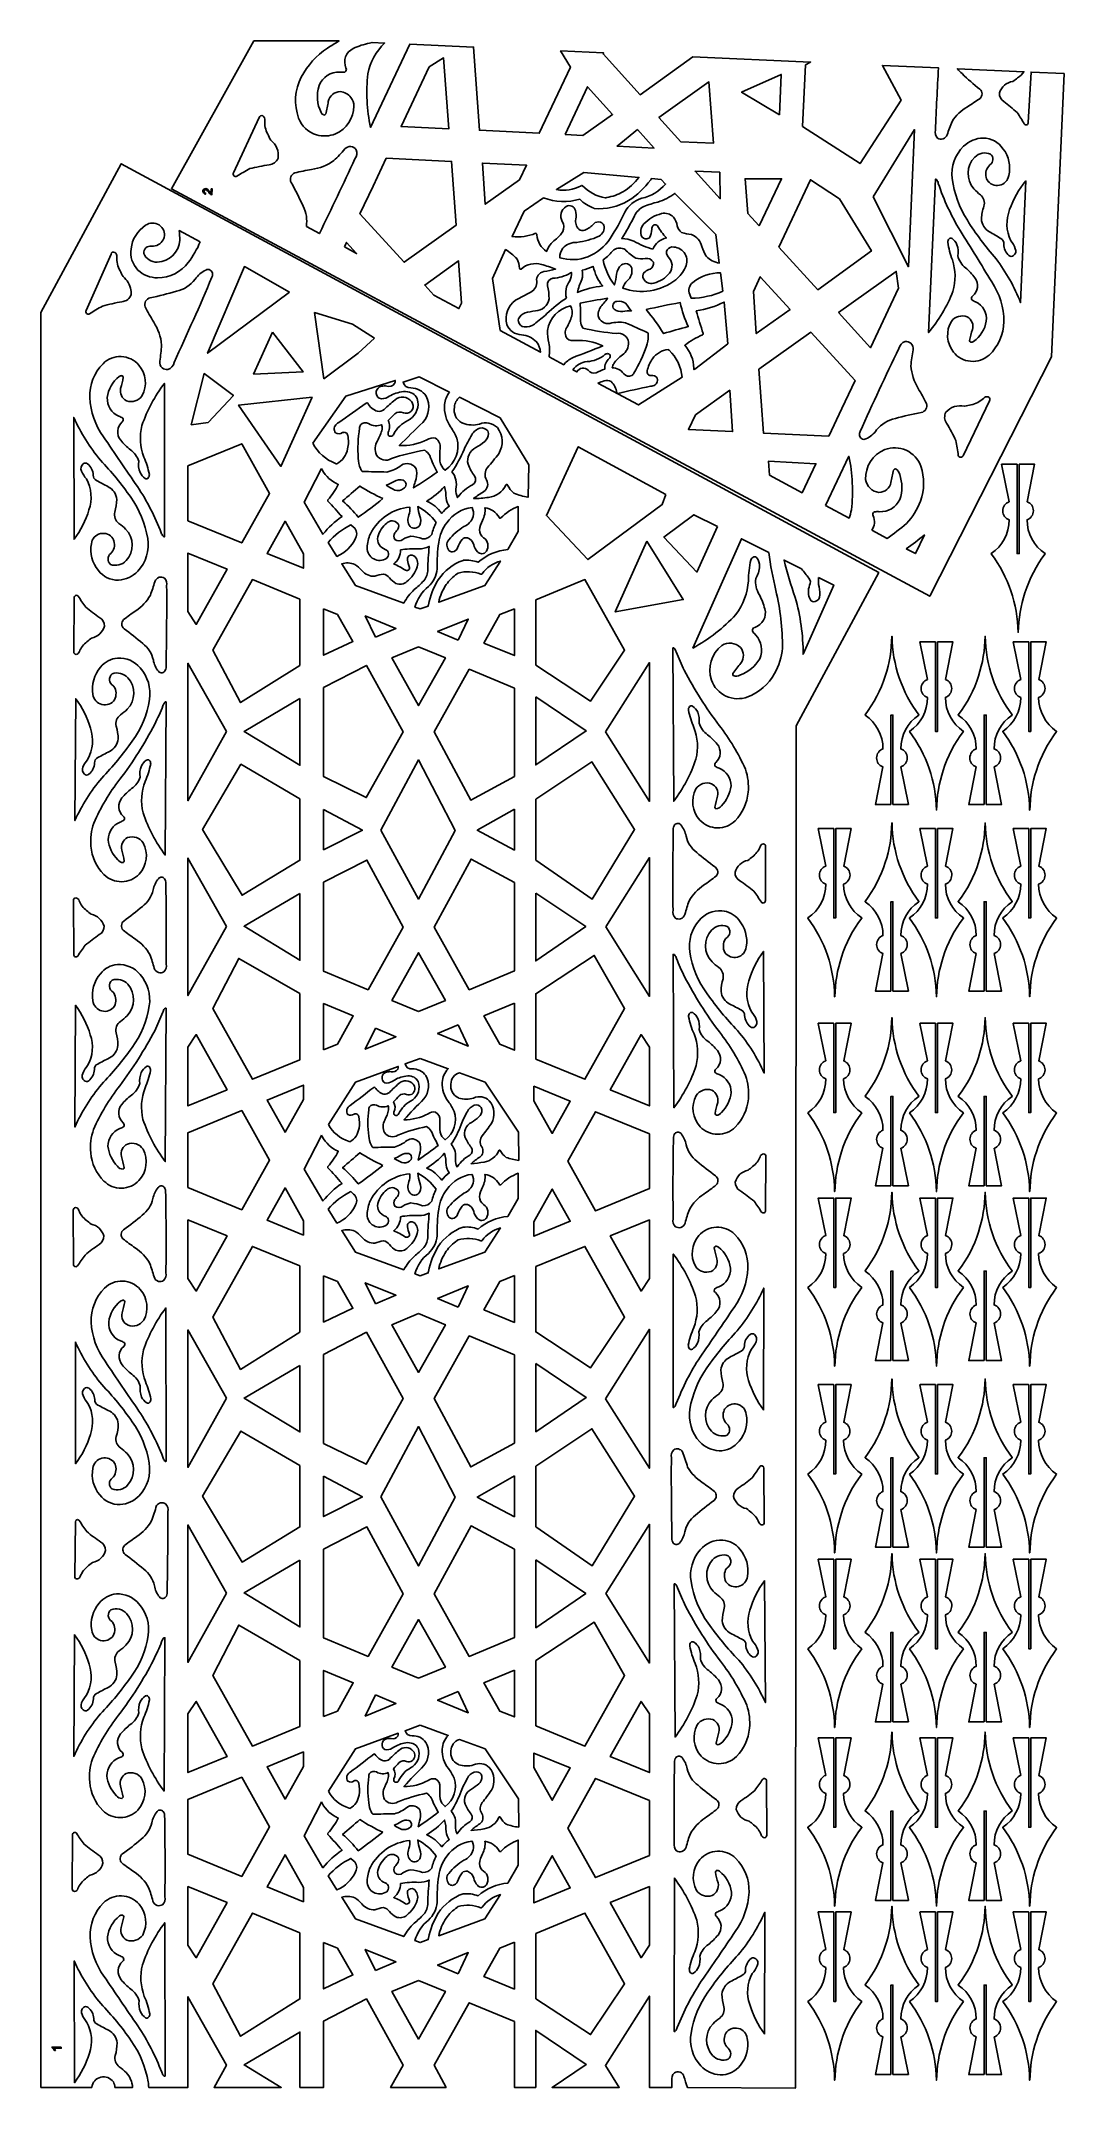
# Model space of a CAD drawing. Header units: millimetres. Extents: x -6462 to -5463, y 1665 to 3663.
import ezdxf

# ---------------------------------------------------------------- set-up
doc = ezdxf.new("R2010")
doc.units = ezdxf.units.MM
doc.layers.add('Default', color=70, linetype='Continuous')

msp = doc.modelspace()

# ---------------------------------------------------------------- linework, layer by layer
at = {"layer": 'Default'}
for points in [[(-5498.3, 3583.4), (-5495.6, 3632.7), (-5463.4, 3631.2), (-5475.8, 3354.7), (-5594.5, 3121.1), (-6334.4, 3518.6), (-6254, 3663), (-6170.8, 3663, 0.005202), (-6182.2, 3656.1, 0.122685), (-6207.8, 3627.8, 0.206013), (-6210.4, 3587.8, 0.23598), (-6193, 3571.4, 0.159335), (-6174.3, 3572.3, 0.29237), (-6156.5, 3599.5, 0.204265), (-6159.3, 3607.9, 0.189874), (-6169.7, 3613.6, 0.350097), (-6181.4, 3604, -0.027786), (-6183.9, 3591.8, -0.249131), (-6185.7, 3590.7, -0.160321), (-6188.4, 3593.2, -0.197218), (-6190.3, 3619.4, -0.322399), (-6170.1, 3632.6, 0.077739), (-6165.3, 3632.7, 0.433717), (-6164.1, 3636.6, -0.410921), (-6157, 3655.6, -0.064453), (-6141.1, 3660.9, 0.026916), (-6138.7, 3661.6), (-6126.4, 3661, 0.149918), (-6142.8, 3631, 0.079206), (-6140.2, 3578.7), (-6101.8, 3659.9), (-6039.6, 3657.1), (-6033.9, 3575.8), (-5975.6, 3572.9), (-5945.1, 3637.6), (-5954.7, 3653.3), (-5912.7, 3651.4), (-5913.2, 3650.4), (-5877.2, 3610.6), (-5825.5, 3647.5), (-5710.7, 3642.4), (-5715.8, 3639.6), (-5718.5, 3579.6), (-5662.5, 3543.4), (-5622.4, 3605.3), (-5640.7, 3639.2), (-5585.9, 3636.7, 0.005166), (-5588.9, 3576, 0.269714), (-5587, 3568.3, 0.492808), (-5577.5, 3571.4, -0.027378), (-5572.7, 3584.4, -0.115997), (-5557.8, 3598.8, 0.015127), (-5545.3, 3607, 0.448303), (-5545.6, 3615.9, -0.020732), (-5563, 3631.1, -0.054993), (-5567.5, 3635.9), (-5502.6, 3633, -0.097729), (-5508.7, 3626.9, -0.018953), (-5513.4, 3623.5, 0.290974), (-5526.5, 3612.3, 0.262398), (-5522.3, 3604, -0.025663), (-5509.1, 3593.1, -0.012763), (-5502.2, 3582.1, 0.75123), (-5498.3, 3583.4)], [(-6245.3, 3589.8, -0.313125), (-6243.4, 3585.3, 0.139791), (-6240.5, 3572.1, 0.018926), (-6237.6, 3566.2, -0.281138), (-6230.4, 3548.5, -0.274793), (-6239.1, 3542.1, 0.0257), (-6258, 3538.4, 0.012781), (-6270.6, 3531, -0.748896), (-6273.8, 3534.4), (-6248.8, 3588.3, -0.509299)], [(-5498.3, 3583.4, 0.001374), (-5498.3, 3583.4)], [(-6202.8, 3481.9), (-6190, 3475.1, 0.006092), (-6155.4, 3547.9, 0.263913), (-6154.1, 3556.8, 0.490928), (-6165.3, 3557.6, -0.027343), (-6175.9, 3546.2, -0.115738), (-6197.6, 3537.6, 0.015094), (-6214.1, 3534.3, 0.448773), (-6217.6, 3525, -0.020778), (-6206, 3501.8, -0.161576)], [(-5512.7, 3453.5, 0.357202), (-5511, 3460.3, 0.082144), (-5515.4, 3468.1, -0.20864), (-5516.5, 3498.4, -0.086484), (-5500.7, 3526.5), (-5505.8, 3407.7, 0.068295), (-5529.8, 3450.5, -0.038709), (-5557.8, 3488, -0.11336), (-5572.5, 3528.8, -0.233622), (-5561.4, 3560.4, -0.183691), (-5542.3, 3568.3, -0.239584), (-5523, 3557.9, -0.230445), (-5517.4, 3531.6, -0.690603), (-5538.6, 3527.4, -0.088334), (-5539.4, 3529.9, -0.299533), (-5535.7, 3542, 0.475634), (-5535.1, 3552.6, 0.308512), (-5550.5, 3549.6, 0.394499), (-5551.4, 3518.8, 0.039778), (-5545.1, 3512.9, -0.299111), (-5541.6, 3501.7, 0.063872), (-5544.1, 3489.4, 0.25494), (-5536.2, 3476.8, -0.006297), (-5525.1, 3470.2, -0.332396), (-5522.2, 3464.7, 0.216468), (-5517.2, 3453.5, 0.361667)], [(-5725.6, 1666), (-5724.9, 2994.6), (-5644.2, 3144.2), (-6383.4, 3543.2), (-6461.8, 3398), (-6461.8, 1666), (-6412.2, 1666, -0.001925), (-6412.2, 1666.2, -0.690603), (-6391.1, 1671.3, -0.072956), (-6389.6, 1666), (-6372.3, 1666, 0.175797), (-6378.7, 1680.5, 0.039778), (-6385.3, 1686.1, -0.299111), (-6389.3, 1697.1, 0.063872), (-6387.4, 1709.5, 0.25494), (-6395.8, 1721.8, -0.006297), (-6407.2, 1727.9, -0.332396), (-6410.3, 1733.2, 0.216468), (-6415.9, 1744.2, 0.361667), (-6420.3, 1744, 0.357202), (-6421.7, 1737.1, 0.082144), (-6417, 1729.5, -0.20864), (-6414.5, 1699.3, -0.086484), (-6429, 1670.6), (-6429.3, 1789.4, 0.068295), (-6403.3, 1747.8, -0.038709), (-6373.7, 1711.6, -0.11336), (-6357.2, 1671.4, -0.038375), (-6356.6, 1666), (-6318.3, 1666), (-6318.3, 1754.5), (-6280.8, 1687.8), (-6292.9, 1666), (-6227.3, 1666), (-6263.6, 1688), (-6209.1, 1720), (-6209.1, 1666), (-6185.9, 1666), (-6185.9, 1730.7), (-6144.2, 1752.3), (-6108.4, 1687.6), (-6120.6, 1666), (-6066.4, 1666), (-6078, 1687.6), (-6043.8, 1748.6), (-5999.8, 1730.3), (-5999.8, 1666), (-5978.9, 1666), (-5978.9, 1721.7), (-5929.6, 1688.5), (-5963, 1666), (-5897.5, 1666), (-5911, 1687.4), (-5868.1, 1755.2), (-5868.1, 1666), (-5846, 1666, -0.000562), (-5846, 1672.6, -0.269714), (-5843.7, 1680.3, -0.492808), (-5834.3, 1676.7, 0.022188), (-5831, 1666), (-5725.7, 1665.4)], [(-6295.7, 3518.8), (-6294.7, 3518.8), (-6295, 3512.9, -0.168098), (-6298.1, 3515.3, 0.141392), (-6300.5, 3517.7, 1.222807), (-6301.1, 3514.5), (-6301.2, 3513.4, -0.597732), (-6302.9, 3518.4, -0.3833), (-6299, 3518, 0.083203), (-6295.9, 3514.5)], [(-5971.4, 3509.9), (-5990.2, 3496.9), (-6002, 3472.1, 0.125472), (-5979.2, 3475.3, -0.534392), (-5977.8, 3473.7, 0.235946), (-5968.3, 3457.6, -0.161189), (-5959.9, 3469.1, 0.093652), (-5952.5, 3477.1, 0.24212), (-5953, 3486.7, -0.407968), (-5949.3, 3501.5, -0.48972), (-5940.2, 3497.7, -0.137177), (-5939.9, 3489.2, 0.259964), (-5936.8, 3479.3, 0.294367), (-5930.9, 3478.4, 0.115694), (-5922.4, 3484.7, -0.260914), (-5915.6, 3486.2, -0.193615), (-5912.5, 3483.2, -0.35846), (-5917.2, 3472.5, -0.078424), (-5938.7, 3466.5, 0.227439), (-5952.5, 3460.7, 0.180437), (-5955.6, 3451.5, 0.168004), (-5928, 3452.4, 0.152177), (-5906.2, 3470.4, 0.039134), (-5892.1, 3496, -0.192198), (-5875.4, 3509.5, 0.160372), (-5852.2, 3523.4), (-5856.7, 3527.8), (-5866, 3528.7, -0.083565), (-5866.8, 3527.4, -0.090015), (-5888.4, 3507.3, -0.164998), (-5921.9, 3499.6, -0.062986), (-5922.1, 3499.7, -0.112581), (-5935.9, 3508.6, -0.157496)], [(-5934.6, 3521.8, -0.172507), (-5958.7, 3517.9), (-5932, 3534.8), (-5878.3, 3529.8, -0.094164), (-5893.9, 3515.8), (-5893.9, 3515.8, -0.087436), (-5909.7, 3510.2), (-5909.7, 3510.2, -0.071711), (-5911.1, 3510, -0.166182), (-5933.2, 3521.8, 0.382931)], [(-5567.9, 3464.2, -0.124348), (-5567.1, 3453.3, 0.171984), (-5559.5, 3441.6, -0.053003), (-5550.5, 3432, -0.410921), (-5552.8, 3414.1, 0.433717), (-5553.4, 3410.5, 0.077739), (-5549.7, 3408.5, -0.322399), (-5539.3, 3389.7, -0.197218), (-5551.7, 3369.8, -0.160321), (-5554.8, 3369.1, -0.249131), (-5555.8, 3370.7, -0.027786), (-5552.7, 3381.3, 0.350097), (-5557.9, 3393.7, 0.341491), (-5573.4, 3389.4, 0.306802), (-5571.4, 3359.4, 0.432338), (-5536.6, 3356.5, 0.206013), (-5522.1, 3389.1, 0.144673), (-5533.9, 3427.8, 0.003386), (-5564.8, 3477.9, -0.053849), (-5586.1, 3523.9, 0.086443), (-5587.6, 3527.4, 0.424748), (-5589, 3528), (-5595.6, 3378.5, 0.079206), (-5571.9, 3418.5, 0.152055), (-5572.4, 3449.4, -0.051326), (-5576.9, 3466.6, -0.172307), (-5575.6, 3470, -0.346332), (-5572.7, 3470.2, -0.126385)], [(-5864.7, 3459.9, -0.055124), (-5883.3, 3467.5, 0.108731), (-5895, 3470.1, 0.025779), (-5882.6, 3492.3, -0.178289), (-5873.4, 3501.5), (-5873.4, 3501.5, -0.035364), (-5859.8, 3505.8, 0.078847), (-5843.2, 3514.2), (-5803.3, 3474.2), (-5799.8, 3446.3, -0.17089), (-5812.5, 3452.9, -0.07806), (-5816.8, 3462.3, 0.234516), (-5827, 3474.2, -0.056939), (-5836.6, 3476, -0.1886), (-5840.8, 3482.6, 0.121245), (-5844.5, 3491.1, 0.281187), (-5856.2, 3494.5, 0.151531), (-5873.4, 3484.4, 0.331289), (-5875.3, 3472, 0.401515), (-5868.6, 3470.5, 0.107941), (-5867.7, 3471.5, 0.119899), (-5865.8, 3479.2, -0.230232), (-5864, 3483.3, -0.337465), (-5860.1, 3482.5, 0.046703), (-5851.5, 3470.8, 0.244621)], [(-6306.4, 3466.9, -0.060934), (-6318, 3446.8, -0.233622), (-6347.9, 3431.8, -0.183691), (-6367.1, 3439.4, -0.239584), (-6373.8, 3460.2, -0.230445), (-6359.6, 3483.1, -0.690603), (-6341.4, 3471.3, -0.088334), (-6342.6, 3469, -0.299533), (-6353.7, 3462.8, 0.475634), (-6361.5, 3455.7, 0.308512), (-6348.3, 3447.2, 0.394499), (-6326.2, 3468.7, 0.007202), (-6326.8, 3477.9)], [(-6389.8, 3456.7, -0.312864), (-6387.7, 3452.2, 0.139682), (-6384.6, 3438.8, 0.018911), (-6381.6, 3433, -0.183444), (-6373.9, 3420, -0.365093), (-6378.4, 3409.9, -0.087678), (-6382.7, 3408.5, 0.025719), (-6401.8, 3404.3, 0.01279), (-6414.4, 3396.7, -0.748308), (-6417.7, 3400.1), (-6393.3, 3455.1, -0.50897)], [(-6013.8, 3380.4), (-5974.4, 3359.2, 0.164061), (-5978.2, 3369.5, 0.163555), (-5992.8, 3376.4, -0.301709), (-6007.2, 3386.3, -0.313436), (-5998.6, 3410, -0.020953), (-5983.7, 3417.9, 0.307944), (-5978, 3428.6, -0.400323), (-5971.2, 3437.9, 0.039296), (-5959.6, 3440.4, 0.02405), (-5973.3, 3444.9, 0.259406), (-5993.3, 3440.4, -0.587979), (-5994.8, 3441, 0.111986), (-5997.4, 3450.6, 0.056208), (-6008.4, 3459.4), (-6021.3, 3431.1)], [(-5913.1, 3449.3, 0.119776), (-5902.1, 3425, 0.045698), (-5900, 3435.5, -0.192011), (-5895.3, 3444.4, -0.524316), (-5885.2, 3441.2, -0.261481), (-5889.5, 3429.1, 0.130982), (-5894, 3421.8, 0.254858), (-5842.4, 3429.9, 0.110118), (-5832.8, 3442.2, 0.53317), (-5844.2, 3461.9, 0.748322), (-5849.8, 3452.3, -0.391735), (-5848.4, 3436.4, -0.157271), (-5863.8, 3426.8, -0.427734), (-5874.4, 3432.4, -0.320865), (-5872.3, 3437.8, -0.060779), (-5867.2, 3440.4, 0.322721), (-5864.2, 3447), (-5864.2, 3447, 0.355403), (-5872.1, 3450.7, -0.113621), (-5881.4, 3451.2, -0.056422), (-5891.8, 3459.4, 0.27598), (-5902.9, 3459.3, -0.051473)], [(-6343.5, 3344.1, -0.24666), (-6345.9, 3350.5, 0.027343), (-6344, 3366.3, 0.115738), (-6351.7, 3388.7, -0.015094), (-6360.1, 3403.5, -0.448773), (-6355.2, 3412.4, 0.020778), (-6329.6, 3418.7, 0.175205), (-6311.3, 3430.5, -0.124943), (-6300.9, 3439.5, -0.5741), (-6294.4, 3435.5, -0.122783), (-6294.9, 3432.4, -0.006777), (-6331.8, 3349.3, -0.263913), (-6337.8, 3342.4, -0.217884)], [(-5949, 3412, 0.054461), (-5968, 3396.9, -0.017492), (-5980.3, 3386.7, -0.170857), (-5990.1, 3383.9, -0.30963), (-5995.9, 3389.3, -0.143453), (-5995.7, 3391.8, -0.217016), (-5989.3, 3397.6, -0.044167), (-5979.3, 3399.6, 0.353711), (-5966, 3411.5, 0.066387), (-5967.4, 3424.2, -0.411746), (-5962.4, 3431.4, 0.121544), (-5944.9, 3436.7), (-5944.9, 3436.7), (-5944.2, 3437.1, -0.143735), (-5945.8, 3429, 0.23007)], [(-5922.8, 3443.1, 0.129064), (-5913.6, 3423.9, 0.074171), (-5938.2, 3417.7, -0.070702), (-5934, 3430.1, 0.113861), (-5933.5, 3439.3, 0.063971), (-5923, 3443), (-5923, 3443)], [(-5796.3, 3418.7), (-5798.6, 3436.6, 0.190755), (-5825.5, 3427.3, 0.360966), (-5828.7, 3415.5), (-5827.2, 3411.9, 0.094875)], [(-5966, 3354.7), (-5951.6, 3347, -0.11651), (-5943.1, 3353.9, 0.007627), (-5913.5, 3365.4, 0.130802), (-5940.2, 3370.7, -0.19928), (-5948.4, 3372.6, -0.307239), (-5948.8, 3383.1, 0.042642), (-5943.7, 3394.5, 0.180927), (-5945, 3404.5, 0.319504), (-5967.4, 3380.6, 0.054033), (-5966.1, 3368.3, -0.096176)], [(-5869.6, 3378.3, -0.002135), (-5891.3, 3388, 0.11238), (-5906.6, 3387.4, -0.396764), (-5918, 3394.8, -0.112924), (-5918, 3397.5, -0.144638), (-5912.6, 3407.1, 0.024127), (-5908.8, 3412, 0.008608), (-5935.7, 3407, -0.040978), (-5935.3, 3389.5, 0.119194), (-5932.9, 3382.8, 0.043721), (-5900.3, 3377.7, -0.406382), (-5888.3, 3369, -0.254662), (-5894.4, 3356.7, 0.074005), (-5902.9, 3348.1, 0.078937), (-5904.3, 3344.1, -0.239674), (-5893.1, 3338.2, 0.346212), (-5885.3, 3336.4, 0.166462), (-5883.3, 3338.9, 0.060766), (-5870.9, 3365.2, 0.090993), (-5869.1, 3375), (-5869.1, 3375, 0.070578)], [(-5885.6, 3399.3, 0.082143), (-5894, 3399.1, -0.235479), (-5902.5, 3401.4, -0.640175), (-5899.7, 3408.9, -0.234123), (-5891.4, 3407, -0.021157)], [(-5871.3, 3400.8, -0.015325), (-5838, 3407.7, 0.04614), (-5830.2, 3384.3, 0.005713), (-5854.2, 3377.5, 0.038778)], [(-5824.5, 3342.2), (-5823.6, 3342.8), (-5791.4, 3367.6), (-5795, 3408.2, -0.07883), (-5822.3, 3399.6, 0.009925), (-5815.6, 3377.5, -0.426734), (-5816.1, 3376.2, 0.065646), (-5833.6, 3366, -0.17501), (-5824.6, 3343.7), (-5824.6, 3343.7, -0.010745)], [(-5942.6, 3342.2), (-5938.7, 3340.1, -0.529179), (-5927.9, 3341.6, 0.305245), (-5920, 3339.3, -0.004872), (-5911.6, 3342.8, -0.247573), (-5907.2, 3353.1, 0.257412), (-5906.4, 3356.7, 0.440874), (-5911.4, 3356.9, -0.161643), (-5928.9, 3350.1, 0.209559)], [(-5918.4, 3329.2), (-5878.8, 3307.9), (-5836.2, 3334.8, 0.191192), (-5848.9, 3361.2, 0.005248), (-5849.6, 3361.9, 0.227781), (-5865, 3352.8, 0.101613), (-5870.2, 3341, 0.518279), (-5866.7, 3336.5, -0.289941), (-5860.3, 3334, -0.419515), (-5864.6, 3326.5, -0.066042), (-5866.9, 3326.1, 0.003928), (-5898.7, 3319.1, -0.388198), (-5899.9, 3319.8, 0.184808), (-5905.5, 3330.6, 0.215902), (-5912.1, 3331.4, -0.013018)], [(-5613, 3368, -0.24666), (-5610.7, 3361.6, 0.027343), (-5612.9, 3346.1, 0.115738), (-5605.7, 3323.9, -0.015094), (-5597.7, 3309.1, -0.448773), (-5602.7, 3300.5, 0.020778), (-5628, 3294.7, 0.175205), (-5646.3, 3283.4, -0.124943), (-5656.7, 3274.7, -0.5741), (-5663, 3278.8, -0.122783), (-5662.5, 3281.8, -0.006777), (-5624.6, 3363, -0.263913), (-5618.5, 3369.8, -0.217884)], [(-6365.1, 3241.9, -0.124348), (-6366.4, 3252.8, 0.171984), (-6374.5, 3264.1, -0.053003), (-6383.9, 3273.3, -0.410921), (-6382.4, 3291.3, 0.433717), (-6382, 3294.9, 0.077739), (-6385.7, 3296.8, -0.322399), (-6397, 3315.1, -0.197218), (-6385.6, 3335.5, -0.160321), (-6382.4, 3336.4, -0.249131), (-6381.4, 3334.8, -0.027786), (-6384, 3324, 0.350097), (-6378.3, 3311.9, 0.341491), (-6362.9, 3316.9, 0.306802), (-6366.3, 3346.8, 0.432338), (-6401.2, 3348.1, 0.206013), (-6414.2, 3315, 0.144673), (-6400.7, 3276.8, 0.003386), (-6367.6, 3228.2, -0.053849), (-6344.3, 3183.1, 0.086443), (-6342.6, 3179.7, 0.424748), (-6341.1, 3179.2), (-6341.3, 3328.8, 0.079206), (-6363.2, 3287.8, 0.152055), (-6361.3, 3257, -0.051326), (-6356, 3240, -0.172307), (-6357.2, 3236.5, -0.346332), (-6360, 3236.1, -0.126385)], [(-6196.4, 3270.4, 0.191192), (-6174.2, 3250.7, 0.005248), (-6173.2, 3250.3, 0.227781), (-6162.5, 3264.9, 0.101613), (-6162.3, 3277.9, 0.518279), (-6167.4, 3280.8, -0.289941), (-6174.3, 3280.7, -0.419515), (-6173.2, 3289.3, -0.066042), (-6171.2, 3290.6, 0.003928), (-6144.3, 3309.7, -0.388198), (-6142.9, 3309.5, 0.184808), (-6133.4, 3301.6, 0.215902), (-6126.9, 3303.4, -0.027099), (-6116.2, 3312.7, -0.434971), (-6100.2, 3311.3, -0.08282), (-6099.2, 3309.2, -0.695672), (-6108.1, 3300.2, 0.305245), (-6116.4, 3299.1, -0.004872), (-6122.9, 3292.6, -0.247573), (-6122.9, 3281.2, 0.257412), (-6122.3, 3277.6, 0.440874), (-6117.5, 3279.4, -0.161643), (-6103.8, 3292.6, 0.313158), (-6093.9, 3311, 0.315774), (-6102, 3320.3, 0.132981), (-6110.1, 3320.5, 0.098884), (-6123.4, 3315.4, -0.214489), (-6131.7, 3314.3, -0.680386), (-6129.5, 3326, -0.12562), (-6124.3, 3326.2, 0.329253), (-6116.7, 3328.7, 0.195203), (-6116.1, 3331.8), (-6164.4, 3316.4)], [(-6063.1, 3320.3), (-6092.8, 3335.2), (-6108.4, 3330.2, 0.374449), (-6100.8, 3324.4, -0.256515), (-6085.9, 3316.4, -0.308165), (-6089, 3290.7, 0.007627), (-6112.2, 3268.2, 0.130802), (-6085.1, 3273.9, -0.19928), (-6076.8, 3275.3, -0.307239), (-6072.2, 3265.7, 0.042642), (-6072.5, 3253, 0.180927), (-6067.3, 3244.1, 0.319504), (-6055.9, 3275.3, 0.054033), (-6062, 3286.3, -0.166081), (-6068, 3308.1, -0.13558)], [(-6013.6, 3295.4), (-6053.2, 3315.3, 0.222797), (-6058.3, 3305.8, 0.331969), (-6051.1, 3290.5, 0.014567), (-6050.1, 3290, 0.163555), (-6033.8, 3289.2, -0.301709), (-6016.4, 3285.7, -0.313436), (-6015.1, 3260.2, -0.020953), (-6026, 3246.9, 0.307944), (-6027, 3234.7, -0.400323), (-6029.7, 3223.3, 0.039296), (-6039.6, 3216.4, 0.02405), (-6025, 3217.6, 0.259406), (-6008.1, 3229.7, -0.587979), (-6006.4, 3229.7, 0.111986), (-6000.2, 3221.7, 0.056208), (-5986.5, 3217.8), (-5985.6, 3249.4)], [(-5537.4, 3315.6, 0.313125), (-5542.1, 3314.2, -0.139791), (-5554.2, 3308, -0.018926), (-5560.5, 3306.5, 0.281138), (-5578.8, 3300.7, 0.274793), (-5578.1, 3290, -0.0257), (-5569, 3273, -0.012781), (-5566.6, 3258.6, 0.748896), (-5562, 3258.3), (-5536.3, 3311.9, 0.509299)], [(-6420.7, 3250.2, 0.357202), (-6422.1, 3243.3, 0.082144), (-6417.4, 3235.7, -0.20864), (-6414.9, 3205.4, -0.086484), (-6429.4, 3176.7), (-6429.7, 3295.6, 0.068295), (-6403.7, 3253.9, -0.038709), (-6374.1, 3217.7, -0.11336), (-6357.6, 3177.6, -0.233622), (-6367.3, 3145.6, -0.183691), (-6386, 3136.8, -0.239584), (-6405.7, 3146.3, -0.230445), (-6412.6, 3172.4, -0.690603), (-6391.5, 3177.5, -0.088334), (-6390.6, 3175.1, -0.299533), (-6393.7, 3162.8, 0.475634), (-6393.9, 3152.2, 0.308512), (-6378.6, 3155.9, 0.394499), (-6379.1, 3186.7, 0.039778), (-6385.7, 3192.2, -0.299111), (-6389.7, 3203.3, 0.063872), (-6387.8, 3215.7, 0.25494), (-6396.2, 3228, -0.006297), (-6407.6, 3234.1, -0.332396), (-6410.7, 3239.4, 0.216468), (-6416.3, 3250.4, 0.361667)], [(-6148.2, 3242.9, -0.002135), (-6124.1, 3242.3, 0.11238), (-6109.9, 3249, -0.396764), (-6096.4, 3246.6, -0.112924), (-6095.4, 3244, -0.144638), (-6096.6, 3232.9, 0.024127), (-6098.2, 3226.9, 0.008608), (-6075.1, 3242.1, -0.040978), (-6082.3, 3258.4, 0.119194), (-6087.3, 3263.6, 0.043721), (-6119.7, 3255.5, -0.406382), (-6134.3, 3258.9, -0.254662), (-6133.5, 3272.9, 0.074005), (-6128.9, 3284.2, 0.078937), (-6129.2, 3288.5, -0.239674), (-6142, 3289.6, 0.346212), (-6150, 3288.3, 0.166462), (-6150.8, 3285.1, 0.060766), (-6152.1, 3255.7, 0.090993), (-6149.9, 3245.8), (-6149.9, 3245.8, 0.070578)], [(-6060.7, 3242.7, 0.054461), (-6048.9, 3264.4, -0.017492), (-6041.4, 3278.7, -0.170857), (-6033.4, 3285.2, -0.30963), (-6025.8, 3282.4, -0.143453), (-6025.1, 3280, -0.217016), (-6028.7, 3272, -0.044167), (-6037.3, 3266.2, 0.353711), (-6045, 3249.9, 0.066387), (-6038.7, 3238.5, -0.411746), (-6040.5, 3229.9, 0.121544), (-6054.8, 3218), (-6054.8, 3218), (-6055.2, 3217.4, -0.143735), (-6056.9, 3225.6, 0.23007)], [(-5696.2, 3209.8), (-5673.3, 3257.7, -0.07905), (-5670.9, 3205.4, -0.03529), (-5673.2, 3197.4)], [(-5651, 3185.5, 0.257051), (-5649.7, 3199.6, -0.433271), (-5648.4, 3203.5, -0.077861), (-5643.7, 3203.6, 0.30209), (-5623.6, 3215.6, 0.166916), (-5623.8, 3239.9, 0.240467), (-5627.9, 3245.4, 0.249398), (-5629.7, 3244.3, 0.027776), (-5632.3, 3232.1, -0.350829), (-5644, 3222.5, -0.341045), (-5657.1, 3235.1, -0.314169), (-5638.4, 3264.2, -0.418503), (-5603.2, 3248.2, -0.174326), (-5603.6, 3214, -0.109576), (-5617.2, 3192.2, -0.026573), (-5636.1, 3177.5)], [(-6187.9, 3245.9), (-6188.4, 3245), (-6204.9, 3212.8), (-6186.6, 3181.6, -0.07883), (-6168, 3198.8, 0.009925), (-6181.7, 3214, -0.426734), (-6181.8, 3215.3, 0.065646), (-6171.6, 3230.2, -0.17501), (-6187.3, 3244.6), (-6187.3, 3244.6, -0.010745)], [(-5501.6, 3124.6, 0.075188), (-5508.1, 3085.9, -0.984999), (-5508.3, 3085.9, 0.158189), (-5534.4, 3162.6, -0.427199), (-5534.4, 3162.7, 0.246783), (-5516.9, 3195.7, -0.711573), (-5517, 3213.3), (-5524.3, 3249.9, -0.472994), (-5524.2, 3250, 0.00008), (-5509.3, 3250, -0.414262), (-5509.2, 3249.9), (-5509.2, 3162.7), (-5507.2, 3162.7), (-5507.2, 3249.9, -0.414216), (-5507.1, 3250), (-5492.2, 3250, -0.472994), (-5492.1, 3249.9), (-5499.4, 3213.3, -0.701731), (-5499.5, 3195.8, 0.248166), (-5481.9, 3162.7, -0.427814), (-5481.9, 3162.6, 0.082025)], [(-6128.1, 3216.4, -0.015325), (-6152.2, 3198.3, 0.04614), (-6167.4, 3214.2, 0.005713), (-6150.6, 3228.7, 0.038778)], [(-6124.9, 3229.6, 0.082143), (-6117.2, 3233.1, -0.235479), (-6108.3, 3234.3, -0.640175), (-6107.9, 3226.2, -0.234123), (-6116.4, 3224.7, -0.021157)], [(-6070.6, 3202, 0.129064), (-6085.3, 3213.9, 0.074171), (-6067.9, 3228.2, -0.070702), (-6066.5, 3216.7, 0.113861), (-6063.4, 3209, 0.063971), (-6070.5, 3202.1), (-6070.5, 3202.1)], [(-6076.1, 3193.2, 0.119776), (-6094.1, 3208.6, 0.045698), (-6091.9, 3199.4, -0.192011), (-6092.2, 3190.5, -0.524316), (-6101.6, 3189.3, -0.261481), (-6102.7, 3200.5, 0.130982), (-6101.9, 3208.2, 0.254858), (-6140.3, 3182, 0.110118), (-6143.4, 3168.5, 0.610354), (-6124.4, 3158.2, 0.572121), (-6125.8, 3166.9, -0.391735), (-6133, 3179.1, -0.157271), (-6124.3, 3192.6, -0.427734), (-6113.6, 3192.2, -0.320865), (-6113.3, 3187.1, -0.060779), (-6116.4, 3183, 0.322721), (-6116.3, 3176.6), (-6116.3, 3176.6, 0.355403), (-6108.5, 3176.6, -0.113621), (-6100.8, 3179.7, -0.056422), (-6089.3, 3177.1, 0.27598), (-6080.5, 3181.4, -0.051473)], [(-6006.2, 3166.7), (-5996, 3184.2), (-5996, 3208.6, 0.125472), (-6013, 3197.5, -0.534392), (-6014.8, 3198.2, 0.235946), (-6028.5, 3207.5, -0.161189), (-6031, 3195.1, 0.093652), (-6033.8, 3185.8, 0.24212), (-6029.8, 3178.3, -0.407968), (-6027.1, 3165, -0.48972), (-6035.9, 3164.6, -0.137177), (-6039.4, 3171.4, 0.259964), (-6045.7, 3178.1, 0.294367), (-6050.7, 3176.6, 0.115694), (-6055.2, 3168.3, -0.260914), (-6060.1, 3164.5, -0.193615), (-6063.7, 3165.8, -0.35846), (-6063.9, 3176.2, -0.078424), (-6049, 3189.1, 0.227439), (-6040.1, 3199, 0.180437), (-6041.1, 3207.7, 0.218334), (-6065.7, 3192.9, 0.128012), (-6073.6, 3173.7, 0.039134), (-6075.2, 3147.8, -0.192198), (-6083.6, 3130.6, 0.160372), (-6096.9, 3110.6), (-6091.7, 3108.7), (-6083.8, 3111.6, -0.083565), (-6083.7, 3112.9, -0.090015), (-6074, 3137.3, -0.164998), (-6049.9, 3156.1, -0.062986), (-6049.7, 3156.2, -0.112581), (-6035.2, 3154.3, -0.157496)], [(-6181.6, 3173.7), (-6173, 3160, 0.190755), (-6154.8, 3177.8, 0.360966), (-6156.7, 3188.5), (-6159.3, 3190.8, 0.094875)], [(-5751.6, 3163.9), (-5778.3, 3177.3), (-5825.5, 3070.6, 0.07905), (-5783.7, 3103.3, 0.152063), (-5771.5, 3136.3, -0.051417), (-5769.1, 3156.4, -0.189517), (-5766.2, 3159.5, -0.346809), (-5763.1, 3158.6, -0.126453), (-5760.5, 3150.3, -0.124595), (-5764.2, 3138.3, 0.172423), (-5760.9, 3122.8, -0.054769), (-5755.4, 3108.8, -0.410266), (-5765.3, 3090.8, 0.433271), (-5767.5, 3087.2, 0.077861), (-5764.4, 3083.5, -0.30209), (-5760.4, 3060.1, -0.166916), (-5779.3, 3044.3, -0.240467), (-5786.2, 3043.8, -0.249398), (-5786.5, 3045.9, -0.027776), (-5778.8, 3055.9, 0.350829), (-5779.2, 3071.2, 0.341045), (-5797.5, 3073.1, 0.314169), (-5807.6, 3039.4, 0.418503), (-5772.1, 3022.9, 0.174326), (-5745.9, 3045.8, 0.109576), (-5738.2, 3070.6, 0.062275), (-5744.7, 3126.9, -0.021611)], [(-5617.5, 3167.5), (-5608.5, 3162.7), (-5599.7, 3181, -0.027552)], [(-6111, 3166.4, -0.055124), (-6093.2, 3167.4, 0.108731), (-6082.8, 3169.7, 0.025779), (-6084.3, 3147.2, -0.178289), (-6088.2, 3136.3), (-6088.2, 3136.3, -0.035364), (-6097.5, 3127.6, 0.078847), (-6107.7, 3114.5), (-6154.9, 3131.7), (-6168.3, 3152.8, -0.17089), (-6155.6, 3152.2, -0.07806), (-6148.6, 3146.3, 0.234516), (-6135.9, 3140.6, -0.056939), (-6127.5, 3142.8, -0.1886), (-6121.6, 3139.1, 0.121245), (-6115.4, 3133.7, 0.281187), (-6104.7, 3135.4, 0.151531), (-6094.7, 3150, 0.331289), (-6097.9, 3160.7, 0.401515), (-6103.8, 3159.3, 0.107941), (-6104.1, 3158.2, 0.119899), (-6102.7, 3151.3, -0.230232), (-6102.6, 3147.3, -0.337465), (-6106.1, 3146.5, 0.046703), (-6117.5, 3152.7, 0.244621)], [(-5703, 3139.5), (-5688.2, 3132.1), (-5718, 3064.5, 0.068438), (-5725.7, 3119.9, -0.027762), (-5736.6, 3156.4), (-5719.5, 3147.8, -0.00483), (-5712.5, 3138.8, -0.333186), (-5711.7, 3131.9, 0.216277), (-5711, 3117.8, 0.361529), (-5706.3, 3116, 0.353881), (-5701.7, 3122.5, 0.082113), (-5703, 3132.7, -0.039874)], [(-6346.5, 3139.6, 0.247199), (-6350.7, 3135.3, -0.027378), (-6355, 3122.1, -0.115997), (-6369.2, 3107, 0.015127), (-6381.2, 3098.3, 0.448303), (-6380.6, 3089.4, -0.020732), (-6362.5, 3075, -0.174932), (-6352.1, 3058.9, 0.123758), (-6347.1, 3047.9, 0.573218), (-6340.4, 3048.9, 0.123077), (-6339.7, 3051.4, 0.006777), (-6339.1, 3131.2, 0.269714), (-6341.3, 3138.9, 0.218938)], [(-6031.3, 3143.1, -0.172507), (-6013.4, 3155.4), (-6028.5, 3131.7), (-6073.6, 3115.3, -0.094164), (-6066.3, 3132.5), (-6066.3, 3132.5, -0.087436), (-6055.7, 3143), (-6055.7, 3143, -0.071711), (-6054.7, 3143.7, -0.166182), (-6032.4, 3142.6, 0.382931)], [(-6427.5, 3064.4, 0.308711), (-6424.3, 3067.2, -0.139977), (-6416.9, 3076.8, -0.018953), (-6412.4, 3080.3, 0.290974), (-6399.8, 3092.1, 0.262398), (-6404.4, 3100.2, -0.025663), (-6418.1, 3110.5, -0.012763), (-6425.4, 3121.2, 0.753382), (-6429.3, 3119.7), (-6429.8, 3066.9, 0.401017)], [(-5637.9, 3043.3, 0.075188), (-5631.5, 3082, -0.984999), (-5631.3, 3082, 0.158189), (-5605.1, 3005.3, -0.427199), (-5605.2, 3005.2, 0.246783), (-5622.7, 2972.2, -0.711573), (-5622.6, 2954.6), (-5615.3, 2918, -0.472994), (-5615.4, 2917.9, 0.00008), (-5630.3, 2917.9, -0.414262), (-5630.4, 2918), (-5630.4, 3005.2), (-5632.4, 3005.2), (-5632.4, 2918, -0.414216), (-5632.5, 2917.9), (-5647.4, 2917.9, -0.472994), (-5647.5, 2918), (-5640.2, 2954.6, -0.701731), (-5640.1, 2972.2, 0.248166), (-5657.6, 3005.2, -0.427814), (-5657.6, 3005.3, 0.082025)], [(-5581.4, 2951.2, 0.075188), (-5587.8, 2912.5, -0.984999), (-5588, 2912.5, 0.158189), (-5614.2, 2989.2, -0.427199), (-5614.2, 2989.3, 0.246783), (-5596.6, 3022.3, -0.711573), (-5596.7, 3039.9), (-5604, 3076.5, -0.472994), (-5603.9, 3076.6, 0.00008), (-5589, 3076.6, -0.414262), (-5588.9, 3076.5), (-5588.9, 2989.3), (-5586.9, 2989.3), (-5586.9, 3076.5, -0.414216), (-5586.8, 3076.6), (-5571.9, 3076.6, -0.472994), (-5571.8, 3076.5), (-5579.1, 3039.9, -0.701731), (-5579.2, 3022.4, 0.248166), (-5561.7, 2989.3, -0.427814), (-5561.7, 2989.2, 0.082025)], [(-5546.9, 3043.3, 0.075188), (-5540.5, 3082, -0.984999), (-5540.3, 3082, 0.158189), (-5514.1, 3005.3, -0.427199), (-5514.2, 3005.2, 0.246783), (-5531.7, 2972.2, -0.711573), (-5531.6, 2954.6), (-5524.3, 2918, -0.472994), (-5524.4, 2917.9, 0.00008), (-5539.3, 2917.9, -0.414262), (-5539.4, 2918), (-5539.4, 3005.2), (-5541.4, 3005.2), (-5541.4, 2918, -0.414216), (-5541.5, 2917.9), (-5556.4, 2917.9, -0.472994), (-5556.5, 2918), (-5549.2, 2954.6, -0.701731), (-5549.1, 2972.2, 0.248166), (-5566.6, 3005.2, -0.427814), (-5566.6, 3005.3, 0.082025)], [(-5490.4, 2951.2, 0.075188), (-5496.8, 2912.5, -0.984999), (-5497, 2912.5, 0.158189), (-5523.2, 2989.2, -0.427199), (-5523.2, 2989.3, 0.246783), (-5505.6, 3022.3, -0.711573), (-5505.7, 3039.9), (-5513, 3076.5, -0.472994), (-5512.9, 3076.6, 0.00008), (-5498, 3076.6, -0.414262), (-5497.9, 3076.5), (-5497.9, 2989.3), (-5495.9, 2989.3), (-5495.9, 3076.5, -0.414216), (-5495.8, 3076.6), (-5480.9, 3076.6, -0.472994), (-5480.8, 3076.5), (-5488.1, 3039.9, -0.701731), (-5488.2, 3022.4, 0.248166), (-5470.7, 2989.3, -0.427814), (-5470.7, 2989.2, 0.082025)], [(-6419.4, 2947.6, -0.353881), (-6420.8, 2954.5, -0.082113), (-6416, 2962.1, 0.208904), (-6413.4, 2992.3, 0.086345), (-6427.8, 3021.1), (-6428.6, 2902.3, -0.068438), (-6402.5, 2943.7, 0.038835), (-6372.7, 2979.8, 0.121623), (-6355.9, 3020.4, 0.22635), (-6365, 3051.2, 0.242341), (-6387, 3060.8, 0.208918), (-6403.6, 3051.9, 0.224816), (-6411, 3025.4, 0.688915), (-6389.9, 3020.1, 0.265065), (-6390.6, 3033.2, 0.015041), (-6391.1, 3033.8, -0.529776), (-6392.3, 3045.4, -0.308634), (-6377, 3041.6, -0.394552), (-6377.5, 3010.9, -0.040002), (-6384.2, 3005.3, 0.299751), (-6388.3, 2994.3, -0.063831), (-6386.4, 2981.9, -0.255589), (-6394.8, 2969.7, 0.006267), (-6406.3, 2963.7, 0.333186), (-6409.4, 2958.4, -0.216277), (-6415, 2947.4, -0.361529)], [(-5820.9, 3008.1, -0.124595), (-5819.5, 2997.2, 0.172423), (-5811.3, 2986, -0.054769), (-5801.9, 2976.8, -0.410266), (-5803.3, 2958.9, 0.433271), (-5803.8, 2955.2, 0.077861), (-5800, 2953.4, -0.30209), (-5788.4, 2936.1, -0.166916), (-5797.8, 2916.6, -0.240467), (-5803.1, 2913.7, -0.249398), (-5804.1, 2915.3, -0.027776), (-5801.6, 2926.1, 0.350829), (-5807.4, 2938.2, 0.341045), (-5822.7, 2933.1, 0.314169), (-5818.7, 2902.5, 0.418503), (-5784.4, 2902.1, 0.174326), (-5771.7, 2929.8, 0.109576), (-5774.4, 2952.4, 0.062275), (-5799.9, 2995.1, -0.041735), (-5834, 3048.9, -0.014891), (-5841.9, 3066.8, 0.086617), (-5843.6, 3070.2, 0.424926), (-5845.1, 3070.7), (-5844.3, 2921.1, 0.07905), (-5822.6, 2962.2, 0.152063), (-5824.6, 2993, -0.051417), (-5830, 3010, -0.189517), (-5828.8, 3013.5, -0.346809), (-5826, 3013.9, -0.126453)], [(-6363.8, 2955.5, 0.124595), (-6365.1, 2944.7, -0.172423), (-6373.3, 2933.4, 0.054769), (-6382.8, 2924.3, 0.410266), (-6381.3, 2906.3, -0.433271), (-6380.9, 2902.6, -0.077861), (-6384.6, 2900.8, 0.30209), (-6396.2, 2883.5, 0.166916), (-6386.9, 2864, 0.240467), (-6381.5, 2861.2, 0.249398), (-6380.5, 2862.7, 0.027776), (-6383, 2873.5, -0.350829), (-6377.2, 2885.6, -0.341045), (-6361.9, 2880.5, -0.314169), (-6365.9, 2850, -0.418503), (-6400.3, 2849.5, -0.174326), (-6413, 2877.2, -0.109576), (-6410.2, 2899.8, -0.062275), (-6384.8, 2942.5, 0.041735), (-6350.7, 2996.3, 0.014891), (-6342.7, 3014.2, -0.086617), (-6341, 3017.6, -0.424926), (-6339.6, 3018.1), (-6340.4, 2868.5, -0.07905), (-6362.1, 2909.7, -0.152063), (-6360, 2940.5, 0.051417), (-6354.7, 2957.4, 0.189517), (-6355.8, 2960.9, 0.346809), (-6358.7, 2961.3, 0.126453)], [(-5837.6, 2806.4, 0.24666), (-5833.4, 2810.7, -0.027343), (-5829.2, 2824, -0.115738), (-5815.1, 2839.1, 0.015094), (-5803, 2848, 0.448773), (-5803.7, 2856.8, -0.020778), (-5821.9, 2871.1, -0.175205), (-5832.3, 2887.1, 0.124943), (-5837.4, 2898.1, 0.5741), (-5844, 2897.1, 0.122783), (-5844.7, 2894.5, 0.006777), (-5845, 2814.8, 0.263913), (-5842.7, 2807.1, 0.217884)], [(-5637.9, 2861.2, 0.075188), (-5631.5, 2899.9, -0.984999), (-5631.3, 2899.9, 0.158189), (-5605.1, 2823.2, -0.427199), (-5605.2, 2823.1, 0.246783), (-5622.7, 2790.1, -0.711573), (-5622.6, 2772.5), (-5615.3, 2735.9, -0.472994), (-5615.4, 2735.8, 0.00008), (-5630.3, 2735.8, -0.414262), (-5630.4, 2735.9), (-5630.4, 2823.1), (-5632.4, 2823.1), (-5632.4, 2735.9, -0.414216), (-5632.5, 2735.8), (-5647.4, 2735.8, -0.472994), (-5647.5, 2735.9), (-5640.2, 2772.5, -0.701731), (-5640.1, 2790, 0.248166), (-5657.6, 2823.1, -0.427814), (-5657.6, 2823.2, 0.082025)], [(-5546.9, 2861.2, 0.075188), (-5540.5, 2899.9, -0.984999), (-5540.3, 2899.9, 0.158189), (-5514.1, 2823.2, -0.427199), (-5514.2, 2823.1, 0.246783), (-5531.7, 2790.1, -0.711573), (-5531.6, 2772.5), (-5524.3, 2735.9, -0.472994), (-5524.4, 2735.8, 0.00008), (-5539.3, 2735.8, -0.414262), (-5539.4, 2735.9), (-5539.4, 2823.1), (-5541.4, 2823.1), (-5541.4, 2735.9, -0.414216), (-5541.5, 2735.8), (-5556.4, 2735.8, -0.472994), (-5556.5, 2735.9), (-5549.2, 2772.5, -0.701731), (-5549.1, 2790, 0.248166), (-5566.6, 2823.1, -0.427814), (-5566.6, 2823.2, 0.082025)], [(-5756.8, 2879.5, 0.312864), (-5760.1, 2876.6, -0.139682), (-5767.4, 2867, -0.018911), (-5772, 2863.4, 0.280916), (-5784.5, 2851.8, 0.274982), (-5779.9, 2843.5, -0.025719), (-5766.1, 2833.3, -0.01279), (-5758.8, 2822.6, 0.748308), (-5754.9, 2824.1), (-5754.6, 2877, 0.399768)], [(-5680.6, 2769.1, 0.075188), (-5687.1, 2730.4, -0.984999), (-5687.3, 2730.4, 0.158189), (-5713.4, 2807, -0.427199), (-5713.4, 2807.2, 0.246783), (-5695.9, 2840.2, -0.711573), (-5696, 2857.8), (-5703.3, 2894.4, -0.472994), (-5703.2, 2894.5, 0.00008), (-5688.3, 2894.5, -0.414262), (-5688.2, 2894.4), (-5688.2, 2807.2), (-5686.2, 2807.2), (-5686.2, 2894.4, -0.414216), (-5686.1, 2894.5), (-5671.2, 2894.5, -0.472994), (-5671.1, 2894.4), (-5678.4, 2857.8, -0.701731), (-5678.5, 2840.2, 0.248166), (-5660.9, 2807.2, -0.427814), (-5660.9, 2807, 0.082025)], [(-5581.4, 2769.1, 0.075188), (-5587.8, 2730.4, -0.984999), (-5588, 2730.4, 0.158189), (-5614.2, 2807, -0.427199), (-5614.2, 2807.2, 0.246783), (-5596.6, 2840.2, -0.711573), (-5596.7, 2857.8), (-5604, 2894.4, -0.472994), (-5603.9, 2894.5, 0.00008), (-5589, 2894.5, -0.414262), (-5588.9, 2894.4), (-5588.9, 2807.2), (-5586.9, 2807.2), (-5586.9, 2894.4, -0.414216), (-5586.8, 2894.5), (-5571.9, 2894.5, -0.472994), (-5571.8, 2894.4), (-5579.1, 2857.8, -0.701731), (-5579.2, 2840.2, 0.248166), (-5561.7, 2807.2, -0.427814), (-5561.7, 2807, 0.082025)], [(-5490.4, 2769.1, 0.075188), (-5496.8, 2730.4, -0.984999), (-5497, 2730.4, 0.158189), (-5523.2, 2807, -0.427199), (-5523.2, 2807.2, 0.246783), (-5505.6, 2840.2, -0.711573), (-5505.7, 2857.8), (-5513, 2894.4, -0.472994), (-5512.9, 2894.5, 0.00008), (-5498, 2894.5, -0.414262), (-5497.9, 2894.4), (-5497.9, 2807.2), (-5495.9, 2807.2), (-5495.9, 2894.4, -0.414216), (-5495.8, 2894.5), (-5480.9, 2894.5, -0.472994), (-5480.8, 2894.4), (-5488.1, 2857.8, -0.701731), (-5488.2, 2840.2, 0.248166), (-5470.7, 2807.2, -0.427814), (-5470.7, 2807, 0.082025)], [(-6347, 2753.9, -0.24666), (-6351.3, 2758.1, 0.027343), (-6355.4, 2771.4, 0.115738), (-6369.6, 2786.5, -0.015094), (-6381.6, 2795.4, -0.448773), (-6380.9, 2804.2, 0.020778), (-6362.8, 2818.5, 0.175205), (-6352.3, 2834.5, -0.124943), (-6347.2, 2845.5, -0.5741), (-6340.6, 2844.5, -0.122783), (-6339.9, 2842, -0.006777), (-6339.6, 2762.2, -0.263913), (-6341.9, 2754.5, -0.217884)], [(-6427.8, 2826.9, -0.312864), (-6424.5, 2824, 0.139682), (-6417.2, 2814.4, 0.018911), (-6412.7, 2810.8, -0.280916), (-6400.2, 2799.3, -0.274982), (-6404.8, 2790.9, 0.025719), (-6418.5, 2780.7, 0.01279), (-6425.9, 2770, -0.748308), (-6429.7, 2771.5), (-6430, 2824.4, -0.399768)], [(-5765, 2701.1, 0.353881), (-5763.7, 2708, 0.082113), (-5768.4, 2715.6, -0.208904), (-5771, 2745.8, -0.086345), (-5756.6, 2774.6), (-5755.9, 2655.8, 0.068438), (-5782, 2697.3, -0.038835), (-5811.7, 2733.3, -0.121623), (-5828.5, 2773.9, -0.22635), (-5819.5, 2804.7, -0.242341), (-5797.5, 2814.3, -0.208918), (-5780.9, 2805.4, -0.224816), (-5773.5, 2778.9, -0.688915), (-5794.5, 2773.6, -0.265065), (-5793.8, 2786.7, -0.015041), (-5793.3, 2787.3, 0.529776), (-5792.2, 2799, 0.308634), (-5807.5, 2795.2, 0.394552), (-5806.9, 2764.4, 0.040002), (-5800.3, 2758.9, -0.299751), (-5796.2, 2747.8, 0.063831), (-5798.1, 2735.5, 0.255589), (-5789.6, 2723.2, -0.006267), (-5778.2, 2717.2, -0.333186), (-5775.1, 2711.9, 0.216277), (-5769.4, 2700.9, 0.361529)], [(-6419.6, 2648.5, -0.353881), (-6421, 2655.5, -0.082113), (-6416.2, 2663.1, 0.208904), (-6413.6, 2693.3, 0.086345), (-6428, 2722), (-6428.7, 2603.2, -0.068438), (-6402.7, 2644.7, 0.038835), (-6372.9, 2680.7, 0.121623), (-6356.1, 2721.3, 0.22635), (-6365.1, 2752.1, 0.242341), (-6387.2, 2761.7, 0.208918), (-6403.8, 2752.8, 0.224816), (-6411.1, 2726.3, 0.688915), (-6390.1, 2721, 0.265065), (-6390.8, 2734.1, 0.015041), (-6391.3, 2734.7, -0.529776), (-6392.4, 2746.4, -0.308634), (-6377.1, 2742.6, -0.394552), (-6377.7, 2711.8, -0.040002), (-6384.3, 2706.3, 0.299751), (-6388.4, 2695.2, -0.063831), (-6386.6, 2682.9, -0.255589), (-6395, 2670.6, 0.006267), (-6406.4, 2664.6, 0.333186), (-6409.6, 2659.3, -0.216277), (-6415.2, 2648.3, -0.361529)], [(-5820.7, 2709.1, -0.124595), (-5819.4, 2698.2, 0.172423), (-5811.1, 2686.9, -0.054769), (-5801.7, 2677.8, -0.410266), (-5803.1, 2659.8, 0.433271), (-5803.6, 2656.1, 0.077861), (-5799.8, 2654.3, -0.30209), (-5788.2, 2637, -0.166916), (-5797.6, 2617.5, -0.240467), (-5802.9, 2614.7, -0.249398), (-5804, 2616.3, -0.027776), (-5801.4, 2627, 0.350829), (-5807.2, 2639.1, 0.341045), (-5822.5, 2634, 0.314169), (-5818.5, 2603.5, 0.418503), (-5784.2, 2603.1, 0.174326), (-5771.5, 2630.7, 0.109576), (-5774.2, 2653.4, 0.062275), (-5799.7, 2696, -0.041735), (-5833.8, 2749.8, -0.014891), (-5841.7, 2767.8, 0.086617), (-5843.4, 2771.1, 0.424926), (-5844.9, 2771.6), (-5844.1, 2622, 0.07905), (-5822.4, 2663.2, 0.152063), (-5824.5, 2694, -0.051417), (-5829.8, 2710.9, -0.189517), (-5828.6, 2714.4, -0.346809), (-5825.8, 2714.8, -0.126453)], [(-6363.9, 2656.5, 0.124595), (-6365.3, 2645.6, -0.172423), (-6373.5, 2634.3, 0.054769), (-6382.9, 2625.2, 0.410266), (-6381.5, 2607.2, -0.433271), (-6381.1, 2603.5, -0.077861), (-6384.8, 2601.7, 0.30209), (-6396.4, 2584.4, 0.166916), (-6387, 2564.9, 0.240467), (-6381.7, 2562.1, 0.249398), (-6380.7, 2563.7, 0.027776), (-6383.2, 2574.5, -0.350829), (-6377.4, 2586.6, -0.341045), (-6362.1, 2581.5, -0.314169), (-6366.1, 2550.9, -0.418503), (-6400.4, 2550.5, -0.174326), (-6413.2, 2578.1, -0.109576), (-6410.4, 2600.8, -0.062275), (-6384.9, 2643.5, 0.041735), (-6350.8, 2697.2, 0.014891), (-6342.9, 2715.2, -0.086617), (-6341.2, 2718.5, -0.424926), (-6339.7, 2719.1), (-6340.5, 2569.4, -0.07905), (-6362.2, 2610.6, -0.152063), (-6360.2, 2641.4, 0.051417), (-6354.8, 2658.3, 0.189517), (-6356, 2661.8, 0.346809), (-6358.9, 2662.2, 0.126453)], [(-5680.6, 2579, 0.075188), (-5687.1, 2540.3, -0.984999), (-5687.3, 2540.3, 0.158189), (-5713.4, 2617, -0.427199), (-5713.4, 2617.1, 0.246783), (-5695.9, 2650.2, -0.711573), (-5696, 2667.8), (-5703.3, 2704.3, -0.472994), (-5703.2, 2704.4, 0.00008), (-5688.3, 2704.4, -0.414262), (-5688.2, 2704.3), (-5688.2, 2617.2), (-5686.2, 2617.2), (-5686.2, 2704.3, -0.414216), (-5686.1, 2704.4), (-5671.2, 2704.4, -0.472994), (-5671.1, 2704.3), (-5678.4, 2667.7, -0.701731), (-5678.5, 2650.2, 0.248166), (-5660.9, 2617.1, -0.427814), (-5660.9, 2617, 0.082025)], [(-5637.9, 2671.1, 0.075188), (-5631.5, 2709.9, -0.984999), (-5631.3, 2709.9, 0.158189), (-5605.1, 2633.2, -0.427199), (-5605.2, 2633.1, 0.246783), (-5622.7, 2600, -0.711573), (-5622.6, 2582.4), (-5615.3, 2545.9, -0.472994), (-5615.4, 2545.8, 0.00008), (-5630.3, 2545.8, -0.414262), (-5630.4, 2545.9), (-5630.4, 2633), (-5632.4, 2633), (-5632.4, 2545.9, -0.414216), (-5632.5, 2545.8), (-5647.4, 2545.8, -0.472994), (-5647.5, 2545.9), (-5640.2, 2582.5, -0.701731), (-5640.1, 2600, 0.248166), (-5657.6, 2633.1, -0.427814), (-5657.6, 2633.2, 0.082025)], [(-5581.4, 2579, 0.075188), (-5587.8, 2540.3, -0.984999), (-5588, 2540.3, 0.158189), (-5614.2, 2617, -0.427199), (-5614.2, 2617.1, 0.246783), (-5596.6, 2650.2, -0.711573), (-5596.7, 2667.8), (-5604, 2704.3, -0.472994), (-5603.9, 2704.4, 0.00008), (-5589, 2704.4, -0.414262), (-5588.9, 2704.3), (-5588.9, 2617.2), (-5586.9, 2617.2), (-5586.9, 2704.3, -0.414216), (-5586.8, 2704.4), (-5571.9, 2704.4, -0.472994), (-5571.8, 2704.3), (-5579.1, 2667.7, -0.701731), (-5579.2, 2650.2, 0.248166), (-5561.7, 2617.1, -0.427814), (-5561.7, 2617, 0.082025)], [(-5546.9, 2671.1, 0.075188), (-5540.5, 2709.9, -0.984999), (-5540.3, 2709.9, 0.158189), (-5514.1, 2633.2, -0.427199), (-5514.2, 2633.1, 0.246783), (-5531.7, 2600, -0.711573), (-5531.6, 2582.4), (-5524.3, 2545.9, -0.472994), (-5524.4, 2545.8, 0.00008), (-5539.3, 2545.8, -0.414262), (-5539.4, 2545.9), (-5539.4, 2633), (-5541.4, 2633), (-5541.4, 2545.9, -0.414216), (-5541.5, 2545.8), (-5556.4, 2545.8, -0.472994), (-5556.5, 2545.9), (-5549.2, 2582.5, -0.701731), (-5549.1, 2600, 0.248166), (-5566.6, 2633.1, -0.427814), (-5566.6, 2633.2, 0.082025)], [(-5490.4, 2579, 0.075188), (-5496.8, 2540.3, -0.984999), (-5497, 2540.3, 0.158189), (-5523.2, 2617, -0.427199), (-5523.2, 2617.1, 0.246783), (-5505.6, 2650.2, -0.711573), (-5505.7, 2667.8), (-5513, 2704.3, -0.472994), (-5512.9, 2704.4, 0.00008), (-5498, 2704.4, -0.414262), (-5497.9, 2704.3), (-5497.9, 2617.2), (-5495.9, 2617.2), (-5495.9, 2704.3, -0.414216), (-5495.8, 2704.4), (-5480.9, 2704.4, -0.472994), (-5480.8, 2704.3), (-5488.1, 2667.7, -0.701731), (-5488.2, 2650.2, 0.248166), (-5470.7, 2617.1, -0.427814), (-5470.7, 2617, 0.082025)], [(-6181.3, 2605.6, 0.191192), (-6161.1, 2589.1, 0.005248), (-6160.2, 2588.8, 0.227781), (-6151.4, 2602, 0.101613), (-6151.7, 2613.4, 0.518279), (-6156.2, 2615.8, -0.289941), (-6162.2, 2615.4, -0.471569), (-6159.9, 2624.2, 0.003928), (-6137, 2641.9, -0.388198), (-6135.8, 2641.8, 0.184808), (-6127.2, 2635.2, 0.215902), (-6121.6, 2637, -0.027099), (-6112.6, 2645.6, -0.434971), (-6098.5, 2644.9, -0.432111), (-6099.5, 2635.4, -0.239954), (-6105, 2634.9, 0.305245), (-6112.2, 2633.7, -0.004872), (-6117.7, 2627.7, -0.247573), (-6117.3, 2617.8, 0.257412), (-6116.6, 2614.6, 0.440874), (-6112.5, 2616.4, -0.161643), (-6101, 2628.4, 0.313158), (-6092.9, 2644.9, 0.315774), (-6100.4, 2652.7, 0.132981), (-6107.4, 2652.6, 0.098884), (-6118.9, 2647.7, -0.214489), (-6126.1, 2646.4, -0.680386), (-6124.7, 2656.7, -0.12562), (-6120.1, 2657.1, 0.329253), (-6113.5, 2659.6, 0.195203), (-6113.1, 2662.3), (-6154.9, 2647.1)], [(-6091.7, 2670.1), (-6106.5, 2664.7, 0.374449), (-6099.6, 2659.9, -0.256515), (-6086.2, 2653.4, -0.308165), (-6088.1, 2630.7, 0.007627), (-6107.6, 2610.3, 0.130802), (-6084, 2616.2, -0.19928), (-6076.8, 2617.7, -0.307239), (-6072.4, 2609.4, 0.042642), (-6072.2, 2598.3, 0.180927), (-6067.4, 2590.7, 0.319504), (-6058.5, 2618.5, 0.054033), (-6064.2, 2627.9, -0.166081), (-6070.3, 2646.7, -0.169094), (-6064.4, 2660.1)], [(-5995.6, 2570.6), (-5995.9, 2598.3), (-6028.4, 2647.1), (-6053.5, 2656.2, 0.320336), (-6061.7, 2645.1, 0.331969), (-6054.9, 2632, 0.014567), (-6054, 2631.5, 0.163555), (-6039.6, 2631.5, -0.301709), (-6024.3, 2628.9, -0.313436), (-6022.2, 2606.7, -0.020953), (-6031.2, 2594.7, 0.307944), (-6031.7, 2583.9, -0.400323), (-6033.6, 2573.8, 0.039296), (-6042.1, 2567.4, 0.02405), (-6029.3, 2569, 0.259406), (-6015, 2580.2, -0.587979), (-6013.5, 2580.2, 0.111986), (-6007.7, 2573.5, 0.056208)], [(-6138, 2583.2, -0.002135), (-6116.9, 2583.6, 0.11238), (-6104.7, 2590, -0.396764), (-6092.8, 2588.3, -0.112924), (-6091.8, 2586.1, -0.144638), (-6092.5, 2576.4, 0.024127), (-6093.6, 2571, 0.008608), (-6074, 2585.2, -0.040978), (-6080.9, 2599.2, 0.119194), (-6085.4, 2603.6, 0.043721), (-6113.5, 2595.3, -0.406382), (-6126.5, 2597.8, -0.254662), (-6126.3, 2610, 0.074005), (-6122.6, 2620.1, 0.078937), (-6123, 2623.9, -0.239674), (-6134.3, 2624.4, 0.346212), (-6141.2, 2622.9, 0.166462), (-6141.9, 2620.1, 0.060766), (-6141.9, 2594.3, 0.090993), (-6139.7, 2585.7), (-6139.7, 2585.7, 0.070578)], [(-6061.4, 2586.3, 0.054461), (-6051.8, 2605.6, -0.017492), (-6045.7, 2618.5, -0.170857), (-6039, 2624.4, -0.30963), (-6032.2, 2622.3, -0.325592), (-6033.3, 2614.3, -0.038721), (-6034.4, 2613.1, -0.044167), (-6041.7, 2607.7, 0.353711), (-6047.9, 2593.1, 0.066387), (-6041.9, 2583.4, -0.411746), (-6043.2, 2575.7, 0.121544), (-6055.3, 2564.8), (-6055.3, 2564.8), (-6055.7, 2564.3, -0.143735), (-6057.4, 2571.4, 0.23007)], [(-5837.4, 2505.2, 0.24666), (-5833.2, 2509.5, -0.027343), (-5829, 2522.7, -0.115738), (-5814.9, 2537.8, 0.015094), (-5802.8, 2546.7, 0.448773), (-5803.5, 2555.6, -0.020778), (-5821.7, 2569.8, -0.175205), (-5832.1, 2585.9, 0.124943), (-5837.2, 2596.8, 0.5741), (-5843.8, 2595.9, 0.122783), (-5844.6, 2593.3, 0.006777), (-5844.9, 2513.5, 0.263913), (-5842.6, 2505.9, 0.217884)], [(-6187.9, 2595.2), (-6188.4, 2594.4), (-6204.9, 2562.2), (-6186.6, 2531, -0.07883), (-6168, 2548.2, 0.009925), (-6181.7, 2563.4, -0.426734), (-6181.8, 2564.7, 0.065646), (-6171.6, 2579.5, -0.17501), (-6187.3, 2594), (-6187.3, 2594, -0.010745)], [(-6128.1, 2565.8, -0.015325), (-6152.2, 2547.6, 0.04614), (-6167.4, 2563.5, 0.005713), (-6150.6, 2578.1, 0.038778)], [(-6117.2, 2572.4, 0.082143), (-6110.5, 2575.7, -0.235479), (-6102.8, 2577.2, -0.640175), (-6102.1, 2570, -0.234123), (-6109.6, 2568.5, -0.021157)], [(-6070.6, 2551.3, 0.129064), (-6085.3, 2563.2, 0.074171), (-6067.9, 2577.6, -0.070702), (-6066.5, 2566, 0.113861), (-6063.4, 2558.4, 0.063971), (-6070.5, 2551.4), (-6070.5, 2551.4)], [(-5756.7, 2577.1, 0.312864), (-5759.9, 2574.2, -0.139682), (-5767.3, 2564.7, -0.018911), (-5771.8, 2561.1, 0.280916), (-5784.3, 2549.5, 0.274982), (-5779.7, 2541.1, -0.025719), (-5765.9, 2530.9, -0.01279), (-5758.6, 2520.2, 0.748308), (-5754.7, 2521.8), (-5754.4, 2574.6, 0.399768)], [(-6076.1, 2542.6, 0.119776), (-6094.1, 2558, 0.045698), (-6091.9, 2548.8, -0.192011), (-6092.2, 2539.8, -0.524316), (-6101.6, 2538.6, -0.261481), (-6102.7, 2549.9, 0.130982), (-6101.9, 2557.5, 0.254858), (-6140.3, 2531.4, 0.110118), (-6143.4, 2517.9, 0.610354), (-6124.4, 2507.6, 0.572121), (-6125.8, 2516.2, -0.391735), (-6133, 2528.4, -0.157271), (-6124.3, 2542, -0.427734), (-6113.6, 2541.5, -0.320865), (-6113.3, 2536.4, -0.060779), (-6116.4, 2532.4, 0.322721), (-6116.3, 2525.9), (-6116.3, 2525.9, 0.355403), (-6108.5, 2526, -0.113621), (-6100.8, 2529.1, -0.056422), (-6089.3, 2526.4, 0.27598), (-6080.5, 2530.7, -0.051473)], [(-6006.2, 2516), (-5996, 2533.5), (-5996, 2558, 0.125472), (-6013, 2546.8, -0.534392), (-6014.8, 2547.6, 0.235946), (-6028.5, 2556.9, -0.161189), (-6031, 2544.5, 0.093652), (-6033.8, 2535.2, 0.24212), (-6029.8, 2527.6, -0.407968), (-6027.1, 2514.4, -0.48972), (-6035.9, 2514, -0.137177), (-6039.4, 2520.7, 0.259964), (-6045.7, 2527.5, 0.294367), (-6050.7, 2526, 0.115694), (-6055.2, 2517.7, -0.260914), (-6060.1, 2513.9, -0.193615), (-6063.7, 2515.2, -0.35846), (-6063.9, 2525.5, -0.078424), (-6049, 2538.5, 0.227439), (-6040.1, 2548.3, 0.180437), (-6041.1, 2557, 0.218334), (-6065.7, 2542.2, 0.128012), (-6073.6, 2523.1, 0.039134), (-6075.2, 2497.1, -0.192198), (-6083.6, 2479.9, 0.160372), (-6096.9, 2460), (-6091.7, 2458.1), (-6083.8, 2460.9, -0.083565), (-6083.7, 2462.3, -0.090015), (-6074, 2486.6, -0.164998), (-6049.9, 2505.5, -0.062986), (-6049.7, 2505.5, -0.112581), (-6035.2, 2503.6, -0.157496)], [(-6347.2, 2452.6, -0.24666), (-6351.4, 2456.9, 0.027343), (-6355.6, 2470.1, 0.115738), (-6369.8, 2485.3, -0.015094), (-6381.8, 2494.1, -0.448773), (-6381.1, 2503, 0.020778), (-6362.9, 2517.2, 0.175205), (-6352.5, 2533.3, -0.124943), (-6347.4, 2544.2, -0.5741), (-6340.8, 2543.3, -0.122783), (-6340.1, 2540.7, -0.006777), (-6339.8, 2461, -0.263913), (-6342.1, 2453.3, -0.217884)], [(-6181.6, 2523), (-6173, 2509.4, 0.190755), (-6154.8, 2527.1, 0.360966), (-6156.7, 2537.8), (-6159.3, 2540.2, 0.094875)], [(-5637.9, 2500.7, 0.075188), (-5631.5, 2539.4, -0.984999), (-5631.3, 2539.4, 0.158189), (-5605.1, 2462.7, -0.427199), (-5605.2, 2462.6, 0.246783), (-5622.7, 2429.6, -0.711573), (-5622.6, 2411.9), (-5615.3, 2375.4, -0.472994), (-5615.4, 2375.3, 0.00008), (-5630.3, 2375.3, -0.414262), (-5630.4, 2375.4), (-5630.4, 2462.6), (-5632.4, 2462.6), (-5632.4, 2375.4, -0.414216), (-5632.5, 2375.3), (-5647.4, 2375.3, -0.472994), (-5647.5, 2375.4), (-5640.2, 2412, -0.701731), (-5640.1, 2429.5, 0.248166), (-5657.6, 2462.6, -0.427814), (-5657.6, 2462.7, 0.082025)], [(-5546.9, 2500.7, 0.075188), (-5540.5, 2539.4, -0.984999), (-5540.3, 2539.4, 0.158189), (-5514.1, 2462.7, -0.427199), (-5514.2, 2462.6, 0.246783), (-5531.7, 2429.6, -0.711573), (-5531.6, 2411.9), (-5524.3, 2375.4, -0.472994), (-5524.4, 2375.3, 0.00008), (-5539.3, 2375.3, -0.414262), (-5539.4, 2375.4), (-5539.4, 2462.6), (-5541.4, 2462.6), (-5541.4, 2375.4, -0.414216), (-5541.5, 2375.3), (-5556.4, 2375.3, -0.472994), (-5556.5, 2375.4), (-5549.2, 2412, -0.701731), (-5549.1, 2429.5, 0.248166), (-5566.6, 2462.6, -0.427814), (-5566.6, 2462.7, 0.082025)], [(-6428, 2524.5, -0.312864), (-6424.7, 2521.7, 0.139682), (-6417.4, 2512.1, 0.018911), (-6412.9, 2508.5, -0.280916), (-6400.4, 2496.9, -0.274982), (-6405, 2488.5, 0.025719), (-6418.7, 2478.3, 0.01279), (-6426.1, 2467.7, -0.748308), (-6429.9, 2469.2), (-6430.2, 2522, -0.399768)], [(-6111, 2515.7, -0.055124), (-6093.2, 2516.7, 0.108731), (-6082.8, 2519, 0.025779), (-6084.3, 2496.5, -0.178289), (-6088.2, 2485.6), (-6088.2, 2485.6, -0.035364), (-6097.5, 2477, 0.078847), (-6107.7, 2463.9), (-6154.9, 2481), (-6168.3, 2502.1, -0.17089), (-6155.6, 2501.6, -0.07806), (-6148.6, 2495.6, 0.234516), (-6135.9, 2489.9, -0.056939), (-6127.5, 2492.2, -0.1886), (-6121.6, 2488.5, 0.121245), (-6115.4, 2483, 0.281187), (-6104.7, 2484.7, 0.151531), (-6094.7, 2499.4, 0.331289), (-6097.9, 2510, 0.401515), (-6103.8, 2508.7, 0.107941), (-6104.1, 2507.6, 0.119899), (-6102.7, 2500.6, -0.230232), (-6102.6, 2496.7, -0.337465), (-6106.1, 2495.8, 0.046703), (-6117.5, 2502, 0.244621)], [(-5680.6, 2408.6, 0.075188), (-5687.1, 2369.9, -0.984999), (-5687.3, 2369.9, 0.158189), (-5713.4, 2446.5, -0.427199), (-5713.4, 2446.7, 0.246783), (-5695.9, 2479.7, -0.711573), (-5696, 2497.3), (-5703.3, 2533.8, -0.472994), (-5703.2, 2533.9, 0.00008), (-5688.3, 2533.9, -0.414262), (-5688.2, 2533.9), (-5688.2, 2446.7), (-5686.2, 2446.7), (-5686.2, 2533.9, -0.414216), (-5686.1, 2533.9), (-5671.2, 2533.9, -0.472994), (-5671.1, 2533.8), (-5678.4, 2497.3, -0.701731), (-5678.5, 2479.7, 0.248166), (-5660.9, 2446.7, -0.427814), (-5660.9, 2446.5, 0.082025)], [(-5581.4, 2408.6, 0.075188), (-5587.8, 2369.9, -0.984999), (-5588, 2369.9, 0.158189), (-5614.2, 2446.5, -0.427199), (-5614.2, 2446.7, 0.246783), (-5596.6, 2479.7, -0.711573), (-5596.7, 2497.3), (-5604, 2533.8, -0.472994), (-5603.9, 2533.9, 0.00008), (-5589, 2533.9, -0.414262), (-5588.9, 2533.9), (-5588.9, 2446.7), (-5586.9, 2446.7), (-5586.9, 2533.9, -0.414216), (-5586.8, 2533.9), (-5571.9, 2533.9, -0.472994), (-5571.8, 2533.8), (-5579.1, 2497.3, -0.701731), (-5579.2, 2479.7, 0.248166), (-5561.7, 2446.7, -0.427814), (-5561.7, 2446.5, 0.082025)], [(-5490.4, 2408.6, 0.075188), (-5496.8, 2369.9, -0.984999), (-5497, 2369.9, 0.158189), (-5523.2, 2446.5, -0.427199), (-5523.2, 2446.7, 0.246783), (-5505.6, 2479.7, -0.711573), (-5505.7, 2497.3), (-5513, 2533.8, -0.472994), (-5512.9, 2533.9, 0.00008), (-5498, 2533.9, -0.414262), (-5497.9, 2533.9), (-5497.9, 2446.7), (-5495.9, 2446.7), (-5495.9, 2533.9, -0.414216), (-5495.8, 2533.9), (-5480.9, 2533.9, -0.472994), (-5480.8, 2533.8), (-5488.1, 2497.3, -0.701731), (-5488.2, 2479.7, 0.248166), (-5470.7, 2446.7, -0.427814), (-5470.7, 2446.5, 0.082025)], [(-6031.3, 2492.4, -0.172507), (-6013.4, 2504.7), (-6028.5, 2481), (-6073.6, 2464.7, -0.094164), (-6066.3, 2481.9), (-6066.3, 2481.9, -0.087436), (-6055.7, 2492.4), (-6055.7, 2492.4, -0.071711), (-6054.7, 2493.1, -0.166182), (-6032.4, 2492, 0.382931)], [(-5821, 2392.3, 0.124348), (-5819.7, 2403.2, -0.171984), (-5811.5, 2414.5, 0.053003), (-5802.1, 2423.7, 0.410921), (-5803.7, 2441.7, -0.433717), (-5804.1, 2445.4, -0.077739), (-5800.4, 2447.2, 0.322399), (-5789, 2465.5, 0.197218), (-5800.5, 2485.9, 0.160321), (-5803.6, 2486.8, 0.249131), (-5804.7, 2485.2, 0.027786), (-5802.1, 2474.5, -0.350097), (-5807.8, 2462.3, -0.341491), (-5823.2, 2467.3, -0.306802), (-5819.8, 2497.3, -0.432338), (-5784.9, 2498.5, -0.206013), (-5771.9, 2465.4, -0.144673), (-5785.4, 2427.2, -0.003386), (-5818.5, 2378.6, 0.053849), (-5841.8, 2333.5, -0.086443), (-5843.5, 2330.1, -0.424748), (-5845, 2329.6), (-5844.8, 2479.2, -0.079206), (-5822.9, 2438.2, -0.152055), (-5824.8, 2407.4, 0.051326), (-5830.1, 2390.4, 0.172307), (-5828.9, 2386.9, 0.346332), (-5826.1, 2386.5, 0.126385)], [(-6363.6, 2339.7, -0.124348), (-6364.9, 2350.6, 0.171984), (-6373.1, 2361.9, -0.053003), (-6382.5, 2371.1, -0.410921), (-6381, 2389.1, 0.433717), (-6380.5, 2392.8, 0.077739), (-6384.3, 2394.6, -0.322399), (-6395.6, 2412.9, -0.197218), (-6384.1, 2433.3, -0.160321), (-6381, 2434.2, -0.249131), (-6380, 2432.6, -0.027786), (-6382.6, 2421.9, 0.350097), (-6376.8, 2409.7, 0.341491), (-6361.5, 2414.7, 0.306802), (-6364.8, 2444.7, 0.432338), (-6399.7, 2446, 0.206013), (-6412.8, 2412.8, 0.144673), (-6399.2, 2374.6, 0.003386), (-6366.1, 2326, -0.053849), (-6342.8, 2280.9, 0.086443), (-6341.1, 2277.5, 0.424748), (-6339.7, 2277), (-6339.9, 2426.6, 0.079206), (-6361.7, 2385.6, 0.152055), (-6359.8, 2354.8, -0.051326), (-6354.5, 2337.8, -0.172307), (-6355.7, 2334.3, -0.346332), (-6358.6, 2333.9, -0.126385)], [(-5765.4, 2400.6, -0.357202), (-5764, 2393.7, -0.082144), (-5768.7, 2386.1, 0.20864), (-5771.2, 2355.8, 0.086484), (-5756.7, 2327.2), (-5756.4, 2446, -0.068295), (-5782.3, 2404.4, 0.038709), (-5812, 2368.1, 0.11336), (-5828.5, 2328, 0.233622), (-5818.8, 2296, 0.183691), (-5800.1, 2287.2, 0.239584), (-5780.4, 2296.7, 0.230445), (-5773.5, 2322.8, 0.690603), (-5794.6, 2327.9, 0.088334), (-5795.5, 2325.5, 0.299533), (-5792.3, 2313.2, -0.475634), (-5792.2, 2302.6, -0.308512), (-5807.5, 2306.3, -0.394499), (-5807, 2337.1, -0.039778), (-5800.4, 2342.6, 0.299111), (-5796.4, 2353.7, -0.063872), (-5798.3, 2366.1, -0.25494), (-5789.9, 2378.4, 0.006297), (-5778.5, 2384.5, 0.332396), (-5775.4, 2389.8, -0.216468), (-5769.8, 2400.8, -0.361667)], [(-6419.3, 2348, 0.357202), (-6420.7, 2341.1, 0.082144), (-6415.9, 2333.5, -0.20864), (-6413.4, 2303.3, -0.086484), (-6428, 2274.6), (-6428.2, 2393.4, 0.068295), (-6402.3, 2351.8, -0.038709), (-6372.7, 2315.6, -0.11336), (-6356.2, 2275.4, -0.233622), (-6365.8, 2243.4, -0.183691), (-6384.5, 2234.7, -0.239584), (-6404.3, 2244.2, -0.230445), (-6411.1, 2270.2, -0.690603), (-6390, 2275.3, -0.088334), (-6389.1, 2272.9, -0.299533), (-6392.3, 2260.6, 0.475634), (-6392.5, 2250, 0.308512), (-6377.2, 2253.7, 0.394499), (-6377.6, 2284.5, 0.039778), (-6384.2, 2290.1, -0.299111), (-6388.3, 2301.1, 0.063872), (-6386.3, 2313.5, 0.25494), (-6394.7, 2325.8, -0.006297), (-6406.2, 2331.9, -0.332396), (-6409.3, 2337.2, 0.216468), (-6414.8, 2348.2, 0.361667)], [(-5637.9, 2318.6, 0.075188), (-5631.5, 2357.3, -0.984999), (-5631.3, 2357.3, 0.158189), (-5605.1, 2280.6, -0.427199), (-5605.2, 2280.5, 0.246783), (-5622.7, 2247.4, -0.711573), (-5622.6, 2229.8), (-5615.3, 2193.3, -0.472994), (-5615.4, 2193.2, 0.00008), (-5630.3, 2193.2, -0.414262), (-5630.4, 2193.3), (-5630.4, 2280.5), (-5632.4, 2280.5), (-5632.4, 2193.3, -0.414216), (-5632.5, 2193.2), (-5647.4, 2193.2, -0.472994), (-5647.5, 2193.3), (-5640.2, 2229.9, -0.701731), (-5640.1, 2247.4, 0.248166), (-5657.6, 2280.5, -0.427814), (-5657.6, 2280.6, 0.082025)], [(-5546.9, 2318.6, 0.075188), (-5540.5, 2357.3, -0.984999), (-5540.3, 2357.3, 0.158189), (-5514.1, 2280.6, -0.427199), (-5514.2, 2280.5, 0.246783), (-5531.7, 2247.4, -0.711573), (-5531.6, 2229.8), (-5524.3, 2193.3, -0.472994), (-5524.4, 2193.2, 0.00008), (-5539.3, 2193.2, -0.414262), (-5539.4, 2193.3), (-5539.4, 2280.5), (-5541.4, 2280.5), (-5541.4, 2193.3, -0.414216), (-5541.5, 2193.2), (-5556.4, 2193.2, -0.472994), (-5556.5, 2193.3), (-5549.2, 2229.9, -0.701731), (-5549.1, 2247.4, 0.248166), (-5566.6, 2280.5, -0.427814), (-5566.6, 2280.6, 0.082025)], [(-5680.6, 2226.5, 0.075188), (-5687.1, 2187.7, -0.984999), (-5687.3, 2187.7, 0.158189), (-5713.4, 2264.4, -0.427199), (-5713.4, 2264.5, 0.246783), (-5695.9, 2297.6, -0.711573), (-5696, 2315.2), (-5703.3, 2351.7, -0.472994), (-5703.2, 2351.8, 0.00008), (-5688.3, 2351.8, -0.414262), (-5688.2, 2351.7), (-5688.2, 2264.6), (-5686.2, 2264.6), (-5686.2, 2351.7, -0.414216), (-5686.1, 2351.8), (-5671.2, 2351.8, -0.472994), (-5671.1, 2351.7), (-5678.4, 2315.1, -0.701731), (-5678.5, 2297.6, 0.248166), (-5660.9, 2264.5, -0.427814), (-5660.9, 2264.4, 0.082025)], [(-5581.4, 2226.5, 0.075188), (-5587.8, 2187.7, -0.984999), (-5588, 2187.7, 0.158189), (-5614.2, 2264.4, -0.427199), (-5614.2, 2264.5, 0.246783), (-5596.6, 2297.6, -0.711573), (-5596.7, 2315.2), (-5604, 2351.7, -0.472994), (-5603.9, 2351.8, 0.00008), (-5589, 2351.8, -0.414262), (-5588.9, 2351.7), (-5588.9, 2264.6), (-5586.9, 2264.6), (-5586.9, 2351.7, -0.414216), (-5586.8, 2351.8), (-5571.9, 2351.8, -0.472994), (-5571.8, 2351.7), (-5579.1, 2315.1, -0.701731), (-5579.2, 2297.6, 0.248166), (-5561.7, 2264.5, -0.427814), (-5561.7, 2264.4, 0.082025)], [(-5490.4, 2226.5, 0.075188), (-5496.8, 2187.7, -0.984999), (-5497, 2187.7, 0.158189), (-5523.2, 2264.4, -0.427199), (-5523.2, 2264.5, 0.246783), (-5505.6, 2297.6, -0.711573), (-5505.7, 2315.2), (-5513, 2351.7, -0.472994), (-5512.9, 2351.8, 0.00008), (-5498, 2351.8, -0.414262), (-5497.9, 2351.7), (-5497.9, 2264.6), (-5495.9, 2264.6), (-5495.9, 2351.7, -0.414216), (-5495.8, 2351.8), (-5480.9, 2351.8, -0.472994), (-5480.8, 2351.7), (-5488.1, 2315.1, -0.701731), (-5488.2, 2297.6, 0.248166), (-5470.7, 2264.5, -0.427814), (-5470.7, 2264.4, 0.082025)], [(-5805, 2238.7, 0.020506), (-5823.2, 2224.3, 0.174932), (-5833.5, 2208.2, -0.123758), (-5838.6, 2197.2, -0.573222), (-5845.2, 2198.1, -0.123075), (-5846, 2200.7, -0.006777), (-5846.6, 2280.4, -0.269714), (-5844.3, 2288.1, -0.42653), (-5835.8, 2286.3, 0.00318), (-5830.7, 2271.3, 0.115997), (-5816.5, 2256.3, -0.015127), (-5804.4, 2247.5, -0.42383)], [(-5756.4, 2270.4), (-5756.4, 2270.2), (-5755.9, 2217.4, -0.583524), (-5758.7, 2214.9, -0.213218), (-5760.3, 2215.9, -0.026857), (-5763.4, 2221.7, 0.067631), (-5773.3, 2230.8, -0.290968), (-5785.9, 2242.6, -0.262406), (-5781.3, 2250.8, 0.025663), (-5767.6, 2261, 0.012763), (-5760.3, 2271.7, -0.726847)], [(-6428.2, 2217.9), (-6428.2, 2217.7), (-6428.7, 2164.8, 0.583524), (-6426, 2162.3, 0.213218), (-6424.3, 2163.3, 0.026857), (-6421.3, 2169.1, -0.067631), (-6411.3, 2178.3, 0.290968), (-6398.7, 2190.1, 0.262406), (-6403.3, 2198.2, -0.025663), (-6417.1, 2208.4, -0.012763), (-6424.4, 2219.2, 0.726847)], [(-6379.6, 2186.1, -0.020506), (-6361.4, 2171.7, -0.174932), (-6351.1, 2155.6, 0.123758), (-6346, 2144.6, 0.573222), (-6339.4, 2145.5, 0.123075), (-6338.7, 2148.1, 0.006777), (-6338, 2227.8, 0.269714), (-6340.3, 2235.5, 0.42653), (-6348.9, 2233.7, -0.00318), (-6353.9, 2218.8, -0.115997), (-6368.1, 2203.7, 0.015127), (-6380.2, 2194.9, 0.42383)], [(-5763.9, 2086.9, 0.353881), (-5762.6, 2093.8, 0.082113), (-5767.3, 2101.4, -0.208904), (-5770, 2131.6, -0.086345), (-5755.6, 2160.4), (-5754.8, 2041.5, 0.068438), (-5780.9, 2083, -0.038835), (-5810.7, 2119.1, -0.121623), (-5827.4, 2159.7, -0.22635), (-5818.4, 2190.5, -0.242341), (-5796.4, 2200.1, -0.208918), (-5779.8, 2191.2, -0.224816), (-5772.4, 2164.7, -0.688915), (-5793.4, 2159.4, -0.265065), (-5792.8, 2172.5, -0.015041), (-5792.3, 2173.1, 0.529776), (-5791.1, 2184.7, 0.308634), (-5806.4, 2180.9, 0.394552), (-5805.8, 2150.2, 0.040002), (-5799.2, 2144.6, -0.299751), (-5795.1, 2133.6, 0.063831), (-5797, 2121.2, 0.255589), (-5788.6, 2109, -0.006267), (-5777.1, 2103, -0.333186), (-5774, 2097.7, 0.216277), (-5768.4, 2086.7, 0.361529)], [(-5680.6, 2056, 0.075188), (-5687.1, 2017.3, -0.984999), (-5687.3, 2017.3, 0.158189), (-5713.4, 2093.9, -0.427199), (-5713.4, 2094.1, 0.246783), (-5695.9, 2127.1, -0.711573), (-5696, 2144.7), (-5703.3, 2181.3, -0.472994), (-5703.2, 2181.4, 0.00008), (-5688.3, 2181.4, -0.414262), (-5688.2, 2181.3), (-5688.2, 2094.1), (-5686.2, 2094.1), (-5686.2, 2181.3, -0.414216), (-5686.1, 2181.4), (-5671.2, 2181.4, -0.472994), (-5671.1, 2181.3), (-5678.4, 2144.7, -0.701731), (-5678.5, 2127.1, 0.248166), (-5660.9, 2094.1, -0.427814), (-5660.9, 2093.9, 0.082025)], [(-5637.9, 2148.1, 0.075188), (-5631.5, 2186.8, -0.984999), (-5631.3, 2186.8, 0.158189), (-5605.1, 2110.1, -0.427199), (-5605.2, 2110, 0.246783), (-5622.7, 2077, -0.711573), (-5622.6, 2059.4), (-5615.3, 2022.8, -0.472994), (-5615.4, 2022.7, 0.00008), (-5630.3, 2022.7, -0.414262), (-5630.4, 2022.8), (-5630.4, 2110), (-5632.4, 2110), (-5632.4, 2022.8, -0.414216), (-5632.5, 2022.7), (-5647.4, 2022.7, -0.472994), (-5647.5, 2022.8), (-5640.2, 2059.4, -0.701731), (-5640.1, 2076.9, 0.248166), (-5657.6, 2110, -0.427814), (-5657.6, 2110.1, 0.082025)], [(-5581.4, 2056, 0.075188), (-5587.8, 2017.3, -0.984999), (-5588, 2017.3, 0.158189), (-5614.2, 2093.9, -0.427199), (-5614.2, 2094.1, 0.246783), (-5596.6, 2127.1, -0.711573), (-5596.7, 2144.7), (-5604, 2181.3, -0.472994), (-5603.9, 2181.4, 0.00008), (-5589, 2181.4, -0.414262), (-5588.9, 2181.3), (-5588.9, 2094.1), (-5586.9, 2094.1), (-5586.9, 2181.3, -0.414216), (-5586.8, 2181.4), (-5571.9, 2181.4, -0.472994), (-5571.8, 2181.3), (-5579.1, 2144.7, -0.701731), (-5579.2, 2127.1, 0.248166), (-5561.7, 2094.1, -0.427814), (-5561.7, 2093.9, 0.082025)], [(-5546.9, 2148.1, 0.075188), (-5540.5, 2186.8, -0.984999), (-5540.3, 2186.8, 0.158189), (-5514.1, 2110.1, -0.427199), (-5514.2, 2110, 0.246783), (-5531.7, 2077, -0.711573), (-5531.6, 2059.4), (-5524.3, 2022.8, -0.472994), (-5524.4, 2022.7, 0.00008), (-5539.3, 2022.7, -0.414262), (-5539.4, 2022.8), (-5539.4, 2110), (-5541.4, 2110), (-5541.4, 2022.8, -0.414216), (-5541.5, 2022.7), (-5556.4, 2022.7, -0.472994), (-5556.5, 2022.8), (-5549.2, 2059.4, -0.701731), (-5549.1, 2076.9, 0.248166), (-5566.6, 2110, -0.427814), (-5566.6, 2110.1, 0.082025)], [(-5490.4, 2056, 0.075188), (-5496.8, 2017.3, -0.984999), (-5497, 2017.3, 0.158189), (-5523.2, 2093.9, -0.427199), (-5523.2, 2094.1, 0.246783), (-5505.6, 2127.1, -0.711573), (-5505.7, 2144.7), (-5513, 2181.3, -0.472994), (-5512.9, 2181.4, 0.00008), (-5498, 2181.4, -0.414262), (-5497.9, 2181.3), (-5497.9, 2094.1), (-5495.9, 2094.1), (-5495.9, 2181.3, -0.414216), (-5495.8, 2181.4), (-5480.9, 2181.4, -0.472994), (-5480.8, 2181.3), (-5488.1, 2144.7, -0.701731), (-5488.2, 2127.1, 0.248166), (-5470.7, 2094.1, -0.427814), (-5470.7, 2093.9, 0.082025)], [(-5819.6, 2094.8, -0.124595), (-5818.3, 2084, 0.172423), (-5810.1, 2072.7, -0.054769), (-5800.6, 2063.6, -0.410266), (-5802.1, 2045.6, 0.433271), (-5802.5, 2041.9, 0.077861), (-5798.7, 2040.1, -0.30209), (-5787.2, 2022.8, -0.166916), (-5796.5, 2003.3, -0.240467), (-5801.9, 2000.4, -0.249398), (-5802.9, 2002, -0.027776), (-5800.3, 2012.8, 0.350829), (-5806.1, 2024.9, 0.341045), (-5821.5, 2019.8, 0.314169), (-5817.5, 1989.3, 0.418503), (-5783.1, 1988.8, 0.174326), (-5770.4, 2016.5, 0.109576), (-5773.1, 2039.1, 0.062275), (-5798.6, 2081.8, -0.041735), (-5832.7, 2135.6, -0.014891), (-5840.7, 2153.5, 0.086617), (-5842.4, 2156.9, 0.424926), (-5843.8, 2157.4), (-5843, 2007.8, 0.07905), (-5821.3, 2048.9, 0.152063), (-5823.4, 2079.8, -0.051417), (-5828.7, 2096.7, -0.189517), (-5827.6, 2100.2, -0.346809), (-5824.7, 2100.6, -0.126453)], [(-6420.7, 2034.3, -0.353881), (-6422.1, 2041.2, -0.082113), (-6417.3, 2048.8, 0.208904), (-6414.7, 2079, 0.086345), (-6429.1, 2107.8), (-6429.8, 1989, -0.068438), (-6403.7, 2030.5, 0.038835), (-6374, 2066.5, 0.121623), (-6357.2, 2107.1, 0.22635), (-6366.2, 2137.9, 0.242341), (-6388.2, 2147.5, 0.208918), (-6404.9, 2138.6, 0.224816), (-6412.2, 2112.1, 0.688915), (-6391.2, 2106.8, 0.265065), (-6391.9, 2119.9, 0.015041), (-6392.4, 2120.5, -0.529776), (-6393.5, 2132.2, -0.308634), (-6378.2, 2128.4, -0.394552), (-6378.8, 2097.6, -0.040002), (-6385.4, 2092, 0.299751), (-6389.5, 2081, -0.063831), (-6387.6, 2068.6, -0.255589), (-6396.1, 2056.4, 0.006267), (-6407.5, 2050.4, 0.333186), (-6410.6, 2045.1, -0.216277), (-6416.3, 2034.1, -0.361529)], [(-6365, 2042.2, 0.124595), (-6366.3, 2031.4, -0.172423), (-6374.6, 2020.1, 0.054769), (-6384, 2011, 0.410266), (-6382.6, 1993, -0.433271), (-6382.1, 1989.3, -0.077861), (-6385.9, 1987.5, 0.30209), (-6397.5, 1970.2, 0.166916), (-6388.1, 1950.7, 0.240467), (-6382.8, 1947.9, 0.249398), (-6381.7, 1949.4, 0.027776), (-6384.3, 1960.2, -0.350829), (-6378.5, 1972.3, -0.341045), (-6363.2, 1967.2, -0.314169), (-6367.2, 1936.7, -0.418503), (-6401.5, 1936.2, -0.174326), (-6414.2, 1963.9, -0.109576), (-6411.5, 1986.6, -0.062275), (-6386, 2029.2, 0.041735), (-6351.9, 2083, 0.014891), (-6344, 2100.9, -0.086617), (-6342.3, 2104.3, -0.424926), (-6340.8, 2104.8), (-6341.6, 1955.2, -0.07905), (-6363.3, 1996.4, -0.152063), (-6361.3, 2027.2, 0.051417), (-6355.9, 2044.1, 0.189517), (-6357.1, 2047.6, 0.346809), (-6359.9, 2048, 0.126453)], [(-6091.7, 2019.4), (-6106.5, 2014, 0.374449), (-6099.6, 2009.2, -0.256515), (-6086.2, 2002.7, -0.308165), (-6088.1, 1980.1, 0.007627), (-6107.6, 1959.6, 0.130802), (-6084, 1965.5, -0.19928), (-6076.8, 1967.1, -0.307239), (-6072.4, 1958.8, 0.042642), (-6072.2, 1947.7, 0.180927), (-6067.4, 1940.1, 0.319504), (-6058.5, 1967.8, 0.054033), (-6064.2, 1977.2, -0.166081), (-6070.3, 1996.1, -0.169094), (-6064.4, 2009.5)], [(-6181.3, 1955, 0.191192), (-6161.1, 1938.5, 0.005248), (-6160.2, 1938.2, 0.227781), (-6151.4, 1951.3, 0.101613), (-6151.7, 1962.8, 0.518279), (-6156.2, 1965.1, -0.289941), (-6162.2, 1964.7, -0.471569), (-6159.9, 1973.6, 0.003928), (-6137, 1991.3, -0.388198), (-6135.8, 1991.1, 0.184808), (-6127.2, 1984.6, 0.215902), (-6121.6, 1986.4, -0.027099), (-6112.6, 1994.9, -0.434971), (-6098.5, 1994.2, -0.432111), (-6099.5, 1984.7, -0.239954), (-6105, 1984.2, 0.305245), (-6112.2, 1983, -0.004872), (-6117.7, 1977, -0.247573), (-6117.3, 1967.1, 0.257412), (-6116.6, 1964, 0.440874), (-6112.5, 1965.7, -0.161643), (-6101, 1977.8, 0.313158), (-6092.9, 1994.2, 0.315774), (-6100.4, 2002, 0.132981), (-6107.4, 2002, 0.098884), (-6118.9, 1997, -0.214489), (-6126.1, 1995.8, -0.680386), (-6124.7, 2006.1, -0.12562), (-6120.1, 2006.5, 0.329253), (-6113.5, 2008.9, 0.195203), (-6113.1, 2011.6), (-6154.9, 1996.5)], [(-5995.6, 1919.9), (-5995.9, 1947.7), (-6028.4, 1996.4), (-6053.5, 2005.5, 0.320336), (-6061.7, 1994.5, 0.331969), (-6054.9, 1981.3, 0.014567), (-6054, 1980.9, 0.163555), (-6039.6, 1980.8, -0.301709), (-6024.3, 1978.3, -0.313436), (-6022.2, 1956, -0.020953), (-6031.2, 1944, 0.307944), (-6031.7, 1933.3, -0.400323), (-6033.6, 1923.2, 0.039296), (-6042.1, 1916.8, 0.02405), (-6029.3, 1918.3, 0.259406), (-6015, 1929.6, -0.587979), (-6013.5, 1929.6, 0.111986), (-6007.7, 1922.9, 0.056208)], [(-5680.6, 1881.7, 0.075188), (-5687.1, 1843, -0.984999), (-5687.3, 1843, 0.158189), (-5713.4, 1919.7, -0.427199), (-5713.4, 1919.8, 0.246783), (-5695.9, 1952.9, -0.711573), (-5696, 1970.5), (-5703.3, 2007, -0.472994), (-5703.2, 2007.1, 0.00008), (-5688.3, 2007.1, -0.414262), (-5688.2, 2007), (-5688.2, 1919.9), (-5686.2, 1919.9), (-5686.2, 2007, -0.414216), (-5686.1, 2007.1), (-5671.2, 2007.1, -0.472994), (-5671.1, 2007), (-5678.4, 1970.4, -0.701731), (-5678.5, 1952.9, 0.248166), (-5660.9, 1919.8, -0.427814), (-5660.9, 1919.7, 0.082025)], [(-5637.9, 1973.9, 0.075188), (-5631.5, 2012.6, -0.984999), (-5631.3, 2012.6, 0.158189), (-5605.1, 1935.9, -0.427199), (-5605.2, 1935.8, 0.246783), (-5622.7, 1902.7, -0.711573), (-5622.6, 1885.1), (-5615.3, 1848.6, -0.472994), (-5615.4, 1848.5, 0.00008), (-5630.3, 1848.5, -0.414262), (-5630.4, 1848.6), (-5630.4, 1935.7), (-5632.4, 1935.7), (-5632.4, 1848.6, -0.414216), (-5632.5, 1848.5), (-5647.4, 1848.5, -0.472994), (-5647.5, 1848.6), (-5640.2, 1885.2, -0.701731), (-5640.1, 1902.7, 0.248166), (-5657.6, 1935.8, -0.427814), (-5657.6, 1935.9, 0.082025)], [(-5581.4, 1881.7, 0.075188), (-5587.8, 1843, -0.984999), (-5588, 1843, 0.158189), (-5614.2, 1919.7, -0.427199), (-5614.2, 1919.8, 0.246783), (-5596.6, 1952.9, -0.711573), (-5596.7, 1970.5), (-5604, 2007, -0.472994), (-5603.9, 2007.1, 0.00008), (-5589, 2007.1, -0.414262), (-5588.9, 2007), (-5588.9, 1919.9), (-5586.9, 1919.9), (-5586.9, 2007, -0.414216), (-5586.8, 2007.1), (-5571.9, 2007.1, -0.472994), (-5571.8, 2007), (-5579.1, 1970.4, -0.701731), (-5579.2, 1952.9, 0.248166), (-5561.7, 1919.8, -0.427814), (-5561.7, 1919.7, 0.082025)], [(-5546.9, 1973.9, 0.075188), (-5540.5, 2012.6, -0.984999), (-5540.3, 2012.6, 0.158189), (-5514.1, 1935.9, -0.427199), (-5514.2, 1935.8, 0.246783), (-5531.7, 1902.7, -0.711573), (-5531.6, 1885.1), (-5524.3, 1848.6, -0.472994), (-5524.4, 1848.5, 0.00008), (-5539.3, 1848.5, -0.414262), (-5539.4, 1848.6), (-5539.4, 1935.7), (-5541.4, 1935.7), (-5541.4, 1848.6, -0.414216), (-5541.5, 1848.5), (-5556.4, 1848.5, -0.472994), (-5556.5, 1848.6), (-5549.2, 1885.2, -0.701731), (-5549.1, 1902.7, 0.248166), (-5566.6, 1935.8, -0.427814), (-5566.6, 1935.9, 0.082025)], [(-5490.4, 1881.7, 0.075188), (-5496.8, 1843, -0.984999), (-5497, 1843, 0.158189), (-5523.2, 1919.7, -0.427199), (-5523.2, 1919.8, 0.246783), (-5505.6, 1952.9, -0.711573), (-5505.7, 1970.5), (-5513, 2007, -0.472994), (-5512.9, 2007.1, 0.00008), (-5498, 2007.1, -0.414262), (-5497.9, 2007), (-5497.9, 1919.9), (-5495.9, 1919.9), (-5495.9, 2007, -0.414216), (-5495.8, 2007.1), (-5480.9, 2007.1, -0.472994), (-5480.8, 2007), (-5488.1, 1970.4, -0.701731), (-5488.2, 1952.9, 0.248166), (-5470.7, 1919.8, -0.427814), (-5470.7, 1919.7, 0.082025)], [(-5836.4, 1896.2, 0.24666), (-5832.2, 1900.5, -0.027343), (-5828, 1913.7, -0.115738), (-5813.8, 1928.9, 0.015094), (-5801.8, 1937.7, 0.448773), (-5802.5, 1946.6, -0.020778), (-5820.6, 1960.8, -0.175205), (-5831.1, 1976.9, 0.124943), (-5836.2, 1987.8, 0.5741), (-5842.8, 1986.9, 0.122783), (-5843.5, 1984.3, 0.006777), (-5843.8, 1904.5, 0.263913), (-5841.5, 1896.9, 0.217884)], [(-6138, 1932.6, -0.002135), (-6116.9, 1933, 0.11238), (-6104.7, 1939.3, -0.396764), (-6092.8, 1937.7, -0.112924), (-6091.8, 1935.4, -0.144638), (-6092.5, 1925.7, 0.024127), (-6093.6, 1920.4, 0.008608), (-6074, 1934.5, -0.040978), (-6080.9, 1948.5, 0.119194), (-6085.4, 1953, 0.043721), (-6113.5, 1944.7, -0.406382), (-6126.5, 1947.1, -0.254662), (-6126.3, 1959.4, 0.074005), (-6122.6, 1969.5, 0.078937), (-6123, 1973.2, -0.239674), (-6134.3, 1973.8, 0.346212), (-6141.2, 1972.3, 0.166462), (-6141.9, 1969.5, 0.060766), (-6141.9, 1943.7, 0.090993), (-6139.7, 1935.1), (-6139.7, 1935.1, 0.070578)], [(-6061.4, 1935.6, 0.054461), (-6051.8, 1955, -0.017492), (-6045.7, 1967.8, -0.170857), (-6039, 1973.7, -0.30963), (-6032.2, 1971.6, -0.325592), (-6033.3, 1963.7, -0.038721), (-6034.4, 1962.4, -0.044167), (-6041.7, 1957, 0.353711), (-6047.9, 1942.4, 0.066387), (-6041.9, 1932.7, -0.411746), (-6043.2, 1925.1, 0.121544), (-6055.3, 1914.2), (-6055.3, 1914.2), (-6055.7, 1913.6, -0.143735), (-6057.4, 1920.7, 0.23007)], [(-5755.7, 1909.7, -0.313125), (-5759, 1912.6, 0.139791), (-5766.3, 1922.2, 0.018926), (-5770.8, 1925.8, -0.281138), (-5783.3, 1937.3, -0.274793), (-5778.7, 1945.7, 0.0257), (-5765, 1955.9, 0.012781), (-5757.6, 1966.6, -0.748896), (-5753.8, 1965.1), (-5753.5, 1912.2, -0.399837)], [(-6187.9, 1944.6), (-6188.4, 1943.7), (-6204.9, 1911.5), (-6186.6, 1880.3, -0.07883), (-6168, 1897.5, 0.009925), (-6181.7, 1912.7, -0.426734), (-6181.8, 1914, 0.065646), (-6171.6, 1928.9, -0.17501), (-6187.3, 1943.3), (-6187.3, 1943.3, -0.010745)], [(-6348.3, 1843.6, -0.24666), (-6352.5, 1847.9, 0.027343), (-6356.7, 1861.1, 0.115738), (-6370.8, 1876.3, -0.015094), (-6382.9, 1885.1, -0.448773), (-6382.1, 1894, 0.020778), (-6364, 1908.2, 0.175205), (-6353.6, 1924.3, -0.124943), (-6348.5, 1935.2, -0.5741), (-6341.9, 1934.3, -0.122783), (-6341.1, 1931.7, -0.006777), (-6340.8, 1852, -0.263913), (-6343.1, 1844.3, -0.217884)], [(-6128.1, 1915.1, -0.015325), (-6152.2, 1897, 0.04614), (-6167.4, 1912.9, 0.005713), (-6150.6, 1927.4, 0.038778)], [(-6117.2, 1921.8, 0.082143), (-6110.5, 1925.1, -0.235479), (-6102.8, 1926.5, -0.640175), (-6102.1, 1919.4, -0.234123), (-6109.6, 1917.8, -0.021157)], [(-6070.6, 1900.7, 0.129064), (-6085.3, 1912.6, 0.074171), (-6067.9, 1926.9, -0.070702), (-6066.5, 1915.4, 0.113861), (-6063.4, 1907.7, 0.063971), (-6070.5, 1900.8), (-6070.5, 1900.8)], [(-6428.9, 1857.1, 0.313125), (-6425.7, 1860, -0.139791), (-6418.3, 1869.6, -0.018926), (-6413.8, 1873.2, 0.281138), (-6401.3, 1884.7, 0.274793), (-6405.9, 1893.1, -0.0257), (-6419.7, 1903.3, -0.012781), (-6427, 1914, 0.748896), (-6430.9, 1912.5), (-6431.2, 1859.7, 0.399837)], [(-6076.1, 1891.9, 0.119776), (-6094.1, 1907.3, 0.045698), (-6091.9, 1898.2, -0.192011), (-6092.2, 1889.2, -0.524316), (-6101.6, 1888, -0.261481), (-6102.7, 1899.2, 0.130982), (-6101.9, 1906.9, 0.254858), (-6140.3, 1880.8, 0.110118), (-6143.4, 1867.2, 0.610354), (-6124.4, 1856.9, 0.572121), (-6125.8, 1865.6, -0.391735), (-6133, 1877.8, -0.157271), (-6124.3, 1891.3, -0.427734), (-6113.6, 1890.9, -0.320865), (-6113.3, 1885.8, -0.060779), (-6116.4, 1881.7, 0.322721), (-6116.3, 1875.3), (-6116.3, 1875.3, 0.355403), (-6108.5, 1875.3, -0.113621), (-6100.8, 1878.4, -0.056422), (-6089.3, 1875.8, 0.27598), (-6080.5, 1880.1, -0.051473)], [(-6006.2, 1865.4), (-5996, 1882.9), (-5996, 1907.3, 0.125472), (-6013, 1896.2, -0.534392), (-6014.8, 1896.9, 0.235946), (-6028.5, 1906.2, -0.161189), (-6031, 1893.8, 0.093652), (-6033.8, 1884.5, 0.24212), (-6029.8, 1877, -0.407968), (-6027.1, 1863.7, -0.48972), (-6035.9, 1863.3, -0.137177), (-6039.4, 1870.1, 0.259964), (-6045.7, 1876.9, 0.294367), (-6050.7, 1875.3, 0.115694), (-6055.2, 1867, -0.260914), (-6060.1, 1863.2, -0.193615), (-6063.7, 1864.5, -0.35846), (-6063.9, 1874.9, -0.078424), (-6049, 1887.8, 0.227439), (-6040.1, 1897.7, 0.180437), (-6041.1, 1906.4, 0.218334), (-6065.7, 1891.6, 0.128012), (-6073.6, 1872.4, 0.039134), (-6075.2, 1846.5, -0.192198), (-6083.6, 1829.3, 0.160372), (-6096.9, 1809.3), (-6091.7, 1807.4), (-6083.8, 1810.3, -0.083565), (-6083.7, 1811.6, -0.090015), (-6074, 1836, -0.164998), (-6049.9, 1854.9, -0.062986), (-6049.7, 1854.9, -0.112581), (-6035.2, 1853, -0.157496)], [(-6181.6, 1872.4), (-6173, 1858.7, 0.190755), (-6154.8, 1876.5, 0.360966), (-6156.7, 1887.2), (-6159.3, 1889.5, 0.094875)], [(-5820, 1783.3, 0.124348), (-5818.7, 1794.2, -0.171984), (-5810.5, 1805.5, 0.053003), (-5801.1, 1814.7, 0.410921), (-5802.6, 1832.7, -0.433717), (-5803.1, 1836.4, -0.077739), (-5799.3, 1838.2, 0.322399), (-5788, 1856.5, 0.197218), (-5799.5, 1876.9, 0.160321), (-5802.6, 1877.8, 0.249131), (-5803.6, 1876.2, 0.027786), (-5801, 1865.5, -0.350097), (-5806.8, 1853.3, -0.341491), (-5822.1, 1858.3, -0.306802), (-5818.8, 1888.3, -0.432338), (-5783.9, 1889.6, -0.206013), (-5770.8, 1856.4, -0.144673), (-5784.3, 1818.2, -0.003386), (-5817.4, 1769.6, 0.053849), (-5840.8, 1724.5, -0.086443), (-5842.5, 1721.1, -0.424748), (-5843.9, 1720.6), (-5843.7, 1870.2, -0.079206), (-5821.8, 1829.2, -0.152055), (-5823.8, 1798.4, 0.051326), (-5829.1, 1781.4, 0.172307), (-5827.9, 1777.9, 0.346332), (-5825, 1777.5, 0.126385)], [(-6111, 1865.1, -0.055124), (-6093.2, 1866.1, 0.108731), (-6082.8, 1868.4, 0.025779), (-6084.3, 1845.9, -0.178289), (-6088.2, 1835), (-6088.2, 1835, -0.035364), (-6097.5, 1826.3, 0.078847), (-6107.7, 1813.2), (-6154.9, 1830.4), (-6168.3, 1851.5, -0.17089), (-6155.6, 1851, -0.07806), (-6148.6, 1845, 0.234516), (-6135.9, 1839.3, -0.056939), (-6127.5, 1841.5, -0.1886), (-6121.6, 1837.8, 0.121245), (-6115.4, 1832.4, 0.281187), (-6104.7, 1834.1, 0.151531), (-6094.7, 1848.7, 0.331289), (-6097.9, 1859.4, 0.401515), (-6103.8, 1858, 0.107941), (-6104.1, 1856.9, 0.119899), (-6102.7, 1850, -0.230232), (-6102.6, 1846, -0.337465), (-6106.1, 1845.2, 0.046703), (-6117.5, 1851.4, 0.244621)], [(-6364.7, 1739.7, -0.124348), (-6366, 1750.6, 0.171984), (-6374.1, 1761.9, -0.053003), (-6383.5, 1771.1, -0.410921), (-6382, 1789.1, 0.433717), (-6381.6, 1792.8, 0.077739), (-6385.3, 1794.6, -0.322399), (-6396.7, 1812.9, -0.197218), (-6385.2, 1833.3, -0.160321), (-6382, 1834.2, -0.249131), (-6381, 1832.6, -0.027786), (-6383.6, 1821.9, 0.350097), (-6377.9, 1809.7, 0.341491), (-6362.5, 1814.7, 0.306802), (-6365.9, 1844.7, 0.432338), (-6400.8, 1846, 0.206013), (-6413.8, 1812.8, 0.144673), (-6400.3, 1774.6, 0.003386), (-6367.2, 1726, -0.053849), (-6343.9, 1680.9, 0.086443), (-6342.2, 1677.5, 0.424748), (-6340.7, 1677), (-6340.9, 1826.7, 0.079206), (-6362.8, 1785.6, 0.152055), (-6360.9, 1754.8, -0.051326), (-6355.6, 1737.8, -0.172307), (-6356.8, 1734.4, -0.346332), (-6359.6, 1734, -0.126385)], [(-6031.3, 1841.8, -0.172507), (-6013.4, 1854.1), (-6028.5, 1830.4), (-6073.6, 1814, -0.094164), (-6066.3, 1831.2), (-6066.3, 1831.2, -0.087436), (-6055.7, 1841.7), (-6055.7, 1841.7, -0.071711), (-6054.7, 1842.5, -0.166182), (-6032.4, 1841.3, 0.382931)], [(-5637.9, 1803.9, 0.075188), (-5631.5, 1842.7, -0.984999), (-5631.3, 1842.7, 0.158189), (-5605.1, 1766, -0.427199), (-5605.2, 1765.9, 0.246783), (-5622.7, 1732.8, -0.711573), (-5622.6, 1715.2), (-5615.3, 1678.7, -0.472994), (-5615.4, 1678.6, 0.00008), (-5630.3, 1678.6, -0.414262), (-5630.4, 1678.7), (-5630.4, 1765.8), (-5632.4, 1765.8), (-5632.4, 1678.7, -0.414216), (-5632.5, 1678.6), (-5647.4, 1678.6, -0.472994), (-5647.5, 1678.7), (-5640.2, 1715.3, -0.701731), (-5640.1, 1732.8, 0.248166), (-5657.6, 1765.9, -0.427814), (-5657.6, 1766, 0.082025)], [(-5546.9, 1803.9, 0.075188), (-5540.5, 1842.7, -0.984999), (-5540.3, 1842.7, 0.158189), (-5514.1, 1766, -0.427199), (-5514.2, 1765.9, 0.246783), (-5531.7, 1732.8, -0.711573), (-5531.6, 1715.2), (-5524.3, 1678.7, -0.472994), (-5524.4, 1678.6, 0.00008), (-5539.3, 1678.6, -0.414262), (-5539.4, 1678.7), (-5539.4, 1765.8), (-5541.4, 1765.8), (-5541.4, 1678.7, -0.414216), (-5541.5, 1678.6), (-5556.4, 1678.6, -0.472994), (-5556.5, 1678.7), (-5549.2, 1715.3, -0.701731), (-5549.1, 1732.8, 0.248166), (-5566.6, 1765.9, -0.427814), (-5566.6, 1766, 0.082025)], [(-5764.3, 1791.6, -0.357202), (-5762.9, 1784.7, -0.082144), (-5767.7, 1777.1, 0.20864), (-5770.1, 1746.9, 0.086484), (-5755.6, 1718.2), (-5755.4, 1837, -0.068295), (-5781.3, 1795.4, 0.038709), (-5810.9, 1759.1, 0.11336), (-5827.4, 1719, 0.233622), (-5817.8, 1687, 0.183691), (-5799.1, 1678.2, 0.239584), (-5779.3, 1687.7, 0.230445), (-5772.5, 1713.8, 0.690603), (-5793.5, 1718.9, 0.088334), (-5794.4, 1716.5, 0.299533), (-5791.3, 1704.2, -0.475634), (-5791.1, 1693.6, -0.308512), (-5806.4, 1697.3, -0.394499), (-5805.9, 1728.1, -0.039778), (-5799.4, 1733.7, 0.299111), (-5795.3, 1744.7, -0.063872), (-5797.2, 1757.1, -0.25494), (-5788.8, 1769.4, 0.006297), (-5777.4, 1775.5, 0.332396), (-5774.3, 1780.8, -0.216468), (-5768.8, 1791.8, -0.361667)], [(-5680.6, 1711.8, 0.075188), (-5687.1, 1673.1, -0.984999), (-5687.3, 1673.1, 0.158189), (-5713.4, 1749.8, -0.427199), (-5713.4, 1749.9, 0.246783), (-5695.9, 1783, -0.711573), (-5696, 1800.6), (-5703.3, 1837.1, -0.472994), (-5703.2, 1837.2, 0.00008), (-5688.3, 1837.2, -0.414262), (-5688.2, 1837.1), (-5688.2, 1749.9), (-5686.2, 1749.9), (-5686.2, 1837.1, -0.414216), (-5686.1, 1837.2), (-5671.2, 1837.2, -0.472994), (-5671.1, 1837.1), (-5678.4, 1800.5, -0.701731), (-5678.5, 1783, 0.248166), (-5660.9, 1749.9, -0.427814), (-5660.9, 1749.8, 0.082025)], [(-5581.4, 1711.8, 0.075188), (-5587.8, 1673.1, -0.984999), (-5588, 1673.1, 0.158189), (-5614.2, 1749.8, -0.427199), (-5614.2, 1749.9, 0.246783), (-5596.6, 1783, -0.711573), (-5596.7, 1800.6), (-5604, 1837.1, -0.472994), (-5603.9, 1837.2, 0.00008), (-5589, 1837.2, -0.414262), (-5588.9, 1837.1), (-5588.9, 1749.9), (-5586.9, 1749.9), (-5586.9, 1837.1, -0.414216), (-5586.8, 1837.2), (-5571.9, 1837.2, -0.472994), (-5571.8, 1837.1), (-5579.1, 1800.5, -0.701731), (-5579.2, 1783, 0.248166), (-5561.7, 1749.9, -0.427814), (-5561.7, 1749.8, 0.082025)], [(-5490.4, 1711.8, 0.075188), (-5496.8, 1673.1, -0.984999), (-5497, 1673.1, 0.158189), (-5523.2, 1749.8, -0.427199), (-5523.2, 1749.9, 0.246783), (-5505.6, 1783, -0.711573), (-5505.7, 1800.6), (-5513, 1837.1, -0.472994), (-5512.9, 1837.2, 0.00008), (-5498, 1837.2, -0.414262), (-5497.9, 1837.1), (-5497.9, 1749.9), (-5495.9, 1749.9), (-5495.9, 1837.1, -0.414216), (-5495.8, 1837.2), (-5480.9, 1837.2, -0.472994), (-5480.8, 1837.1), (-5488.1, 1800.5, -0.701731), (-5488.2, 1783, 0.248166), (-5470.7, 1749.9, -0.427814), (-5470.7, 1749.8, 0.082025)], [(-6441.9, 1705.4), (-6441.9, 1704.3), (-6448.9, 1704.3, -0.085269), (-6447.6, 1702.1), (-6448.7, 1702.1, 0.171271), (-6450.9, 1704.7), (-6450.9, 1705.4)]]:
    msp.add_lwpolyline(points, format="xyb", close=True, dxfattribs=at)
for points in [[(-6082.8, 3637.7), (-6110.3, 3579.5), (-6063.9, 3577.2), (-6068.8, 3646.5)], [(-5950.3, 3571.6), (-5928.3, 3618.3), (-5904, 3591.4), (-5933, 3570.7)], [(-5837.4, 3564.7), (-5805.6, 3563.2), (-5809.9, 3623), (-5858.7, 3588.3)], [(-5741.2, 3591), (-5778.1, 3613), (-5739.4, 3630.4)], [(-5879.5, 3576.6), (-5899.6, 3560.4), (-5863.4, 3558.5)], [(-5649.8, 3510.9), (-5609.3, 3576.6), (-5615.3, 3442.6)], [(-6137.7, 3521.4), (-6124.9, 3548.6), (-6061.1, 3545.4), (-6056.7, 3483.2), (-6107.5, 3447), (-6150.5, 3494.2)], [(-5994.7, 3527.4), (-6028.2, 3503.6), (-6031, 3543.9), (-5987.9, 3541.8)], [(-5799.2, 3534.9), (-5798.9, 3509), (-5823.5, 3535.8)], [(-5760.8, 3482.6), (-5739.1, 3528.6), (-5774.6, 3528.5), (-5771.9, 3494.8)], [(-5741.8, 3461.8), (-5710.9, 3527.5), (-5682.6, 3509.1), (-5651.4, 3458.2), (-5703.8, 3420.2)], [(-6165.7, 3462), (-6163.6, 3466.4), (-6153.7, 3455.6)], [(-6219.2, 3418), (-6299.1, 3358.3), (-6263.2, 3442.8)], [(-6078.4, 3415.1), (-6053.9, 3401.9), (-6051.4, 3407.3), (-6054.2, 3448.3), (-6087.2, 3424.8)], [(-5624.9, 3421.8), (-5652.3, 3363.7), (-5683.5, 3397.9), (-5627.1, 3438.2)], [(-5766.5, 3418.5), (-5763.7, 3377.5), (-5730.7, 3401), (-5759.8, 3432.9)], [(-6136.2, 3373.1), (-6152.2, 3358.2), (-6185.7, 3333.4), (-6194.8, 3397.9), (-6157.7, 3386.7)], [(-6235.9, 3378.9), (-6206, 3340), (-6254.3, 3337.9)], [(-5680.2, 3304.4), (-5667.4, 3331.6), (-5710.4, 3378.7), (-5761.2, 3342.6), (-5756.8, 3280.4), (-5693.1, 3277.2)], [(-6315.2, 3288.4), (-6302.6, 3338.5), (-6273.9, 3317.1), (-6298.7, 3290.8)], [(-5823.2, 3298.3), (-5789.7, 3322.2), (-5786.9, 3281.8), (-5830, 3284)], [(-6197.2, 3315.5), (-6227.6, 3247.8), (-6268.9, 3307.7)], [(-6318.3, 3221.5), (-6318.3, 3194.8), (-6265.8, 3173.2), (-6238.7, 3221.5), (-6265.8, 3269.9), (-6318.3, 3248.3)], [(-5851.9, 3220.5), (-5855.5, 3210.6), (-5928, 3157), (-5968.6, 3199.9), (-5937.5, 3267)], [(-5751, 3239.2), (-5719, 3222.1), (-5705.6, 3250.5), (-5751.9, 3252.8)], [(-5801.7, 3189.1), (-5821.6, 3144.7), (-5853.9, 3178.9), (-5824.6, 3200.6)], [(-6205.6, 3162.5), (-6223.5, 3194.4), (-6241.1, 3163), (-6205.6, 3148.4)], [(-6318.3, 3106.1), (-6318.3, 3163.3), (-6280.2, 3147.6), (-6310.3, 3093.7)], [(-5870.5, 3174.8), (-5901.4, 3105.9), (-5835, 3117.9)], [(-6209.1, 3118.3), (-6209.1, 3053.7), (-6267, 3017.3), (-6294.1, 3068.4), (-6255.4, 3137.4)], [(-5978.9, 3117.6), (-5978.9, 3053.9), (-5925.4, 3018.9), (-5892.3, 3068.4), (-5931, 3137.4)], [(-6185.9, 3108.7), (-6185.9, 3063.5), (-6157.4, 3077.1), (-6172.4, 3103.2)], [(-6135.2, 3081.3), (-6145.3, 3102), (-6115.4, 3089.8)], [(-6054.8, 3078.2), (-6044.8, 3098.8), (-6074.7, 3086.6)], [(-5999.8, 3109), (-5999.8, 3063.2), (-6029.5, 3075.5), (-6014, 3103.2)], [(-5999.8, 3109), (-5999.8, 3063.2), (-6029.5, 3075.5), (-6014, 3103.2)], [(-6093.2, 3071.7), (-6119.3, 3060.9), (-6093.2, 3014.5), (-6067.1, 3060.9)], [(-5911, 2988.7), (-5868.1, 3056.4), (-5868.1, 2920.9)], [(-6280.8, 2989.1), (-6318.3, 2921.6), (-6318.3, 3055.8)], [(-6185.9, 3032), (-6185.9, 2945.1), (-6144.4, 2924.7), (-6108.4, 2988.9), (-6144.2, 3053.6)], [(-5999.8, 3031.6), (-5999.8, 2945.3), (-6042.3, 2922.2), (-6078, 2988.9), (-6043.8, 3049.9)], [(-6209.1, 3021.3), (-6263.6, 2989.3), (-6209.1, 2956.2)], [(-5978.9, 3023), (-5929.6, 2989.8), (-5978.9, 2956.5)], [(-6209.1, 2923.6), (-6209.1, 2863.5), (-6265.5, 2829.4), (-6304, 2893.6), (-6266.7, 2957.2)], [(-6130.2, 2893), (-6093.2, 2961.5), (-6057.7, 2892.7), (-6093.2, 2825.6)], [(-5978.9, 2923.1), (-5978.9, 2863.7), (-5923.8, 2825.7), (-5882.5, 2893.6), (-5924.1, 2959.4)], [(-6185.9, 2913.2), (-6148, 2892.8), (-6185.9, 2873.8)], [(-5999.8, 2913.4), (-5999.8, 2873.5), (-6036, 2892.8)], [(-6280.8, 2798.9), (-6318.3, 2731.4), (-6318.3, 2865.6)], [(-6185.9, 2842.1), (-6143.7, 2863.6), (-6108.4, 2798.3), (-6142.6, 2737.2), (-6185.9, 2755.2)], [(-5999.8, 2841.8), (-6042, 2864.6), (-6078, 2798.2), (-6043.8, 2737.2), (-5999.8, 2755.5)], [(-5910.6, 2798.6), (-5868.1, 2730.7), (-5868.1, 2866.2)], [(-6209.1, 2831.1), (-6209.1, 2766), (-6263.6, 2799.1)], [(-5978.9, 2831.5), (-5978.9, 2765.3), (-5930.1, 2798.8)], [(-6209.1, 2733.4), (-6268.7, 2767.8), (-6294.1, 2718.7), (-6255.4, 2649.8), (-6209.1, 2668.9)], [(-6093.2, 2715.9), (-6119.3, 2726.8), (-6093.2, 2773.2), (-6067.1, 2726.8)], [(-5978.9, 2669.5), (-5978.9, 2733.3), (-5921.8, 2770.6), (-5892.3, 2718.7), (-5931, 2649.8)], [(-6185.9, 2678.4), (-6185.9, 2723.6), (-6157, 2711.6), (-6172.4, 2684)], [(-5999.8, 2724), (-6029.5, 2711.6), (-6014, 2684), (-5999.8, 2678.1)], [(-6135.2, 2699.7), (-6145.3, 2679.1), (-6115.4, 2691.3)], [(-6054.8, 2702.9), (-6044.8, 2682.2), (-6074.7, 2694.4)], [(-6318.3, 2681), (-6318.3, 2623.8), (-6280.2, 2639.6), (-6310.3, 2693.4)], [(-5868.1, 2681), (-5868.1, 2623.8), (-5906.3, 2639.6), (-5876.1, 2693.4)], [(-6205.6, 2630), (-6223.5, 2598.1), (-6241.1, 2629.5), (-6205.6, 2644.1)], [(-5980.8, 2628.9), (-5962.9, 2597), (-5945.3, 2628.4), (-5980.8, 2643)], [(-6318.3, 2570.9), (-6318.3, 2544.2), (-6265.8, 2522.5), (-6238.7, 2570.9), (-6265.8, 2619.2), (-6318.3, 2597.6)], [(-5868.1, 2569.8), (-5868.1, 2543.1), (-5920.6, 2521.4), (-5947.7, 2569.8), (-5920.6, 2618.1), (-5868.1, 2596.5)], [(-6205.6, 2511.8), (-6223.5, 2543.7), (-6241.1, 2512.3), (-6205.6, 2497.7)], [(-5980.8, 2510.7), (-5962.9, 2542.6), (-5945.3, 2511.2), (-5980.8, 2496.6)], [(-6318.3, 2455.5), (-6318.3, 2512.6), (-6280.2, 2496.9), (-6310.3, 2443.1)], [(-5868.1, 2455.5), (-5868.1, 2512.6), (-5906.3, 2496.9), (-5876.1, 2443.1)], [(-6209.1, 2467.6), (-6209.1, 2403.1), (-6267, 2366.6), (-6294.1, 2417.8), (-6255.4, 2486.7)], [(-5978.9, 2467), (-5978.9, 2403.3), (-5925.4, 2368.3), (-5892.3, 2417.8), (-5931, 2486.7)], [(-6185.9, 2458.1), (-6185.9, 2412.9), (-6157.4, 2426.4), (-6172.4, 2452.5)], [(-5999.8, 2458.4), (-5999.8, 2412.5), (-6029.5, 2424.9), (-6014, 2452.5)], [(-6135.2, 2430.7), (-6145.3, 2451.3), (-6115.4, 2439.1)], [(-6054.8, 2427.5), (-6044.8, 2448.2), (-6074.7, 2436)], [(-6093.2, 2421.1), (-6119.3, 2410.2), (-6093.2, 2363.8), (-6067.1, 2410.2)], [(-6280.8, 2338.5), (-6318.3, 2271), (-6318.3, 2405.2)], [(-6185.9, 2381.3), (-6185.9, 2294.5), (-6144.4, 2274.1), (-6108.4, 2338.2), (-6144.2, 2402.9)], [(-5999.8, 2381), (-5999.8, 2294.7), (-6042.3, 2271.5), (-6078, 2338.2), (-6043.8, 2399.3)], [(-5911, 2338), (-5868.1, 2405.8), (-5868.1, 2270.2)], [(-6209.1, 2370.6), (-6263.6, 2338.7), (-6209.1, 2305.6)], [(-5978.9, 2372.3), (-5929.6, 2339.1), (-5978.9, 2305.9)], [(-6209.1, 2272.9), (-6209.1, 2212.9), (-6265.5, 2178.7), (-6304, 2242.9), (-6266.7, 2306.5)], [(-6130.2, 2242.3), (-6093.2, 2310.9), (-6057.7, 2242), (-6093.2, 2174.9)], [(-5978.9, 2272.4), (-5978.9, 2213.1), (-5923.8, 2175.1), (-5882.5, 2242.9), (-5924.1, 2308.7)], [(-6185.9, 2262.5), (-6148, 2242.2), (-6185.9, 2223.1)], [(-5999.8, 2262.7), (-5999.8, 2222.9), (-6036, 2242.1)], [(-6280.8, 2148.3), (-6318.3, 2080.7), (-6318.3, 2214.9)], [(-6185.9, 2191.4), (-6143.7, 2212.9), (-6108.4, 2147.6), (-6142.6, 2086.6), (-6185.9, 2104.6)], [(-5999.8, 2191.2), (-6042, 2214), (-6078, 2147.6), (-6043.8, 2086.6), (-5999.8, 2104.9)], [(-5910.6, 2148), (-5868.1, 2080.1), (-5868.1, 2215.6)], [(-6209.1, 2180.4), (-6209.1, 2115.3), (-6263.6, 2148.5)], [(-5978.9, 2180.9), (-5978.9, 2114.6), (-5930.1, 2148.1)], [(-6093.2, 2065.3), (-6119.3, 2076.1), (-6093.2, 2122.5), (-6067.1, 2076.1)], [(-5978.9, 2018.9), (-5978.9, 2082.6), (-5921.8, 2119.9), (-5892.3, 2068.1), (-5931, 1999.1)], [(-6209.1, 2082.7), (-6268.7, 2117.1), (-6294.1, 2068.1), (-6255.4, 1999.1), (-6209.1, 2018.2)], [(-6185.9, 2027.8), (-6185.9, 2073), (-6157, 2060.9), (-6172.4, 2033.3)], [(-5999.8, 2073.3), (-6029.5, 2060.9), (-6014, 2033.3), (-5999.8, 2027.5)], [(-6318.3, 2030.4), (-6318.3, 1973.2), (-6280.2, 1988.9), (-6310.3, 2042.7)], [(-6135.2, 2049.1), (-6145.3, 2028.4), (-6115.4, 2040.6)], [(-6054.8, 2052.2), (-6044.8, 2031.6), (-6074.7, 2043.8)], [(-5868.1, 2030.4), (-5868.1, 1973.2), (-5906.3, 1988.9), (-5876.1, 2042.7)], [(-6205.6, 1979.3), (-6223.5, 1947.4), (-6241.1, 1978.8), (-6205.6, 1993.4)], [(-5980.8, 1978.2), (-5962.9, 1946.3), (-5945.3, 1977.7), (-5980.8, 1992.3)], [(-6318.3, 1920.2), (-6318.3, 1893.5), (-6265.8, 1871.9), (-6238.7, 1920.2), (-6265.8, 1968.6), (-6318.3, 1947)], [(-5868.1, 1919.1), (-5868.1, 1892.4), (-5920.6, 1870.8), (-5947.7, 1919.1), (-5920.6, 1967.5), (-5868.1, 1945.9)], [(-6205.6, 1861.2), (-6223.5, 1893.1), (-6241.1, 1861.7), (-6205.6, 1847.1)], [(-5980.8, 1860.1), (-5962.9, 1892), (-5945.3, 1860.6), (-5980.8, 1846)], [(-6318.3, 1804.8), (-6318.3, 1862), (-6280.2, 1846.3), (-6310.3, 1792.5)], [(-5868.1, 1804.8), (-5868.1, 1862), (-5906.3, 1846.3), (-5876.1, 1792.5)], [(-6209.1, 1817), (-6209.1, 1752.4), (-6267, 1716), (-6294.1, 1767.1), (-6255.4, 1836.1)], [(-5978.9, 1816.3), (-5978.9, 1752.6), (-5925.4, 1717.6), (-5892.3, 1767.2), (-5931, 1836.1)], [(-6185.9, 1807.4), (-6185.9, 1762.2), (-6157.4, 1775.8), (-6172.4, 1801.9)], [(-6135.2, 1780), (-6145.3, 1800.7), (-6115.4, 1788.5)], [(-5999.8, 1807.7), (-5999.8, 1761.9), (-6029.5, 1774.2), (-6014, 1801.9)], [(-6054.8, 1776.9), (-6044.8, 1797.5), (-6074.7, 1785.3)], [(-6093.2, 1770.4), (-6119.3, 1759.6), (-6093.2, 1713.2), (-6067.1, 1759.6)]]:
    msp.add_lwpolyline(points, close=True, dxfattribs=at)

doc.saveas('drawing.dxf')
